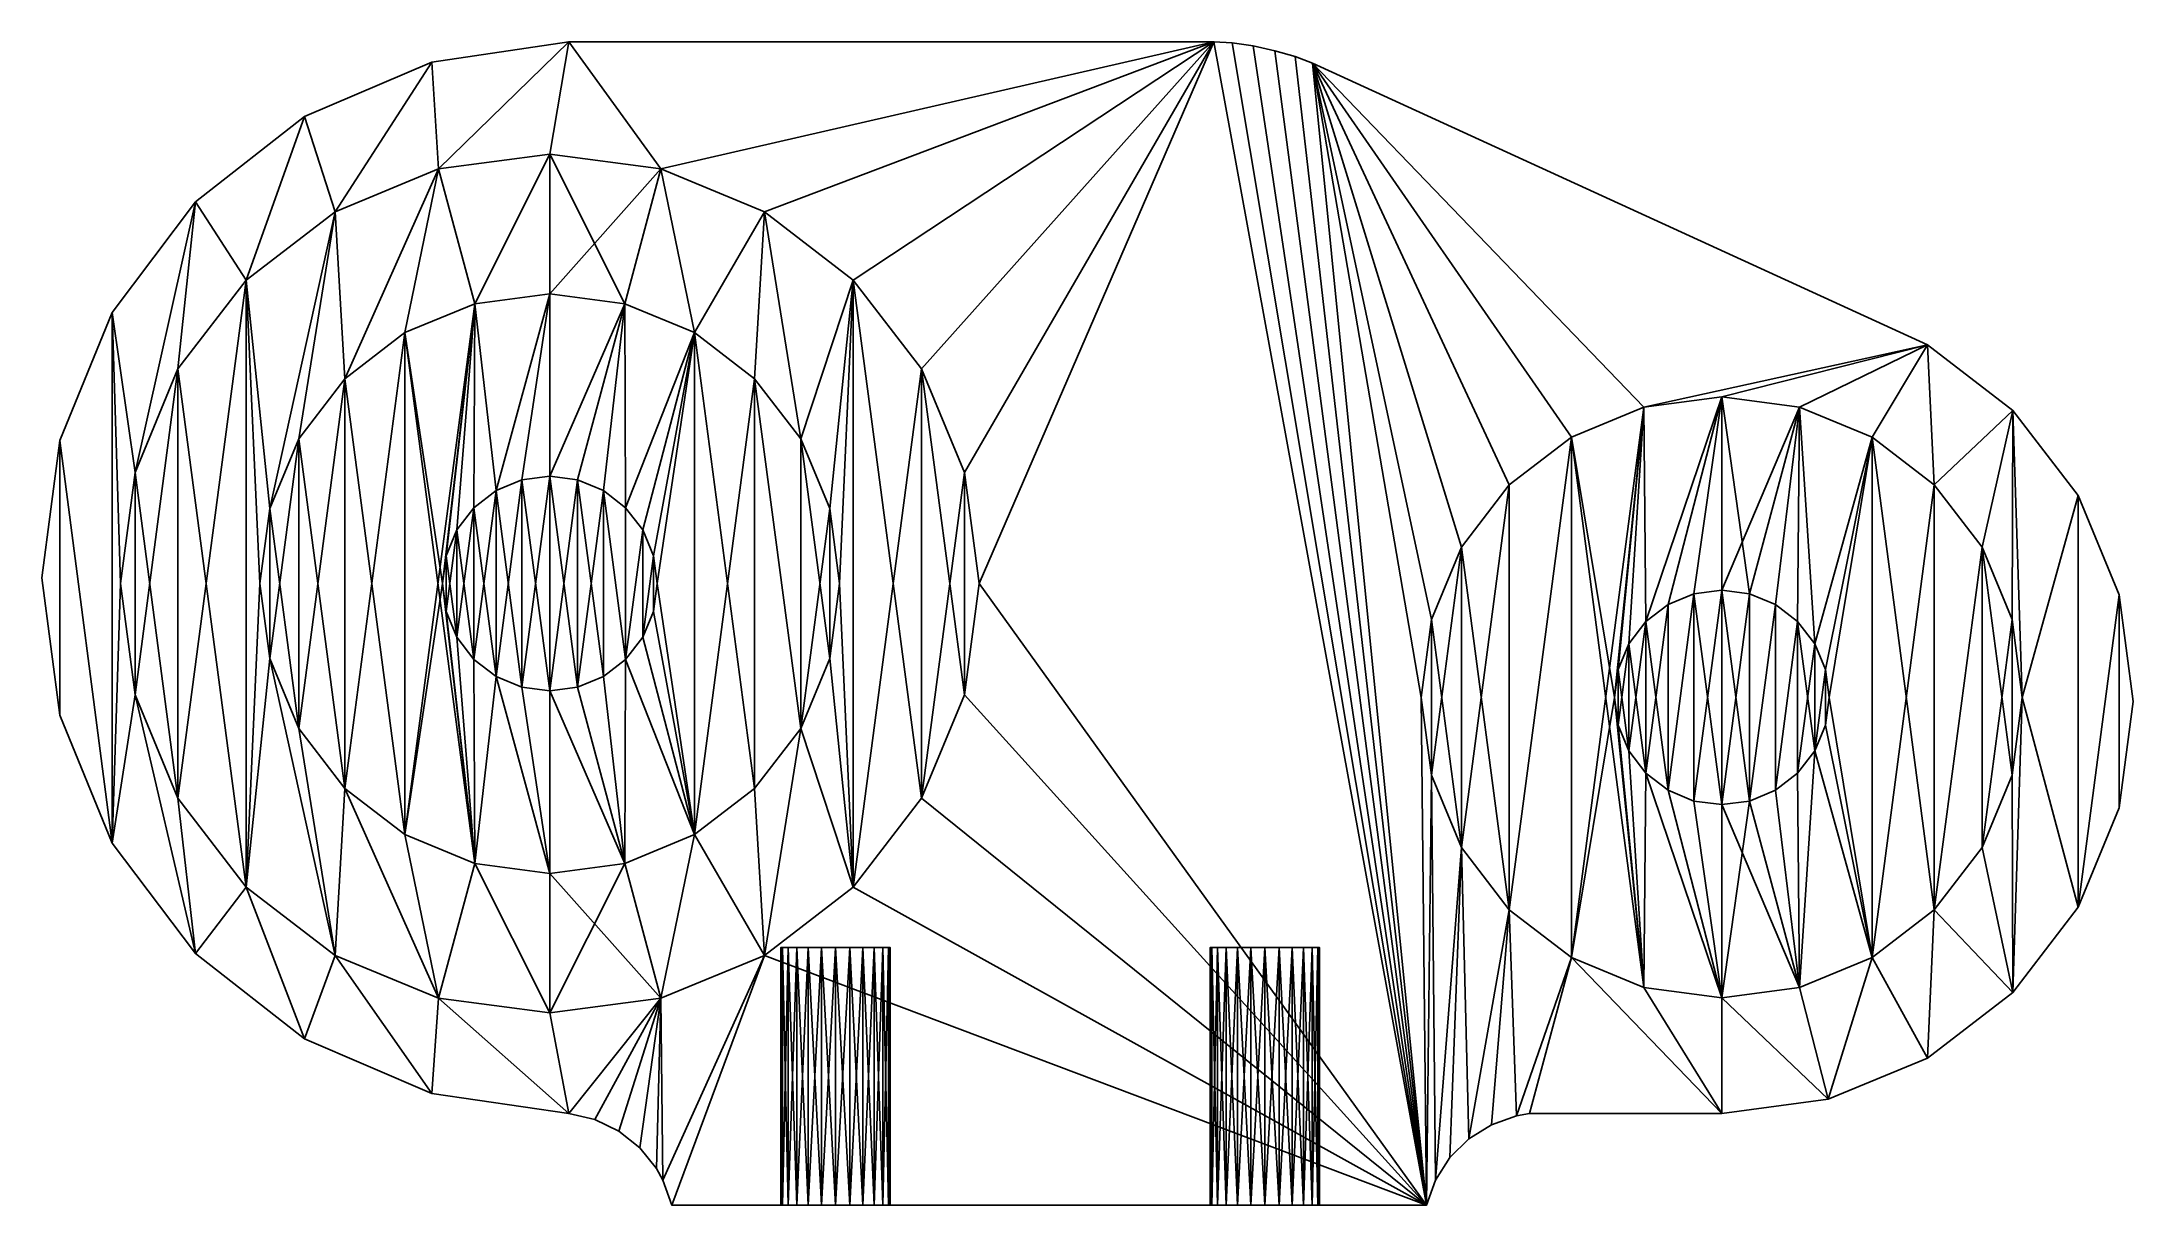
# Model space of a CAD drawing. Header units: metres. Extents: x -14.7 to 34, y 0 to 27.1.
import ezdxf

# ---------------------------------------------------------------- set-up
doc = ezdxf.new("R2010")
doc.units = ezdxf.units.M

msp = doc.modelspace()

# ---------------------------------------------------------------- linework, layer by layer
for points in [[(-5.592949, 26.629587, 14.7), (-5.435723, 24.139257, 14.7), (-2.40289, 27.1, 14.7)], [(-5.592949, 26.629587), (-2.40289, 27.1, 14.7), (-2.40289, 27.1)], [(-2.40289, 27.1, 14.7), (-5.592949, 26.629587), (-5.592949, 26.629587, 14.7)], [(-5.435723, 24.139257), (-5.592949, 26.629587), (-2.40289, 27.1)], [(-2.40289, 27.1, 14.7), (-5.435723, 24.139257, 14.7), (-2.847532, 24.48, 14.7)], [(-5.435723, 24.139257), (-2.40289, 27.1), (-2.847532, 24.48)], [(-2.40289, 27.1, 14.7), (-2.847532, 24.48, 14.7), (-0.259342, 24.139257, 14.7)], [(-2.847532, 24.48), (-2.40289, 27.1), (-0.259342, 24.139257)], [(-2.40289, 27.1, 14.7), (-0.259342, 24.139257, 14.7), (12.621374, 27.1, 14.7)], [(-2.40289, 27.1, 14.7), (12.621374, 27.1), (-2.40289, 27.1)], [(12.621374, 27.1), (-2.40289, 27.1, 14.7), (12.621374, 27.1, 14.7)], [(-0.259342, 24.139257), (-2.40289, 27.1), (12.621374, 27.1)], [(12.621374, 27.1, 14.7), (-0.259342, 24.139257, 14.7), (2.152468, 23.140255, 14.7)], [(-0.259342, 24.139257), (12.621374, 27.1), (2.152468, 23.140255)], [(12.621374, 27.1, 14.7), (2.152468, 23.140255, 14.7), (4.223536, 21.551067, 14.7)], [(2.152468, 23.140255), (12.621374, 27.1), (4.223536, 21.551067)], [(12.621374, 27.1, 14.7), (4.223536, 21.551067, 14.7), (5.812722, 19.48, 14.7)], [(4.223536, 21.551067), (12.621374, 27.1), (5.812722, 19.48)], [(12.621374, 27.1, 14.7), (5.812722, 19.48, 14.7), (6.811726, 17.06819, 14.7)], [(5.812722, 19.48), (12.621374, 27.1), (6.811726, 17.06819)], [(12.621374, 27.1, 14.7), (6.811726, 17.06819, 14.7), (7.152468, 14.48, 14.7)], [(6.811726, 17.06819), (12.621374, 27.1), (7.152468, 14.48)], [(7.152468, 14.48, 14.7), (17.573465, 0, 14.7), (12.621374, 27.1, 14.7)], [(17.573465, 0), (7.152468, 14.48), (12.621374, 27.1)], [(12.621374, 27.1, 14.7), (17.573465, 0, 14.7), (13.045982, 27.075529, 14.7)], [(12.621374, 27.1, 14.7), (13.045982, 27.075529), (12.621374, 27.1)], [(13.045982, 27.075529), (12.621374, 27.1, 14.7), (13.045982, 27.075529, 14.7)], [(17.573465, 0), (12.621374, 27.1), (13.045982, 27.075529)], [(13.045982, 27.075529, 14.7), (17.573465, 0, 14.7), (13.535927, 27.004509, 14.7)], [(13.045982, 27.075529, 14.7), (13.535927, 27.004509), (13.045982, 27.075529)], [(13.535927, 27.004509), (13.045982, 27.075529, 14.7), (13.535927, 27.004509, 14.7)], [(17.573465, 0), (13.045982, 27.075529), (13.535927, 27.004509)], [(13.535927, 27.004509, 14.7), (17.573465, 0, 14.7), (14.043248, 26.893892, 14.7)], [(13.535927, 27.004509, 14.7), (14.043248, 26.893892), (13.535927, 27.004509)], [(14.043248, 26.893892), (13.535927, 27.004509, 14.7), (14.043248, 26.893892, 14.7)], [(17.573465, 0), (13.535927, 27.004509), (14.043248, 26.893892)], [(14.043248, 26.893892, 14.7), (17.573465, 0, 14.7), (14.518287, 26.754509, 14.7)], [(14.043248, 26.893892, 14.7), (14.518287, 26.754509), (14.043248, 26.893892)], [(14.518287, 26.754509), (14.043248, 26.893892, 14.7), (14.518287, 26.754509, 14.7)], [(17.573465, 0), (14.043248, 26.893892), (14.518287, 26.754509)], [(-8.556154, 25.357906, 14.7), (-7.847532, 23.140255, 14.7), (-5.592949, 26.629587, 14.7)], [(-7.847532, 23.140255), (-8.556154, 25.357906), (-5.592949, 26.629587)], [(-8.556154, 25.357906, 14.7), (-5.592949, 26.629587), (-8.556154, 25.357906)], [(-5.592949, 26.629587), (-8.556154, 25.357906, 14.7), (-5.592949, 26.629587, 14.7)], [(-5.592949, 26.629587, 14.7), (-7.847532, 23.140255, 14.7), (-5.435723, 24.139257, 14.7)], [(-7.847532, 23.140255), (-5.592949, 26.629587), (-5.435723, 24.139257)], [(14.518287, 26.754509, 14.7), (17.573465, 0, 14.7), (14.914542, 26.6, 14.7)], [(14.518287, 26.754509, 14.7), (14.914542, 26.6), (14.518287, 26.754509)], [(14.914542, 26.6), (14.518287, 26.754509, 14.7), (14.914542, 26.6, 14.7)], [(17.573465, 0), (14.518287, 26.754509), (14.914542, 26.6)], [(14.914542, 26.6, 14.7), (17.573465, 0, 14.7), (17.450001, 11.83, 14.7)], [(14.914542, 26.6, 14.7), (22.638268, 18.59148, 14.7), (29.242495, 20.04003, 14.7)], [(22.638268, 18.59148, 14.7), (14.914542, 26.6, 14.7), (20.950001, 17.892178, 14.7)], [(20.950001, 17.892178, 14.7), (14.914542, 26.6, 14.7), (19.500252, 16.779747, 14.7)], [(19.500252, 16.779747, 14.7), (14.914542, 26.6, 14.7), (18.387823, 15.33, 14.7)], [(18.387823, 15.33, 14.7), (14.914542, 26.6, 14.7), (17.688519, 13.641733, 14.7)], [(17.688519, 13.641733, 14.7), (14.914542, 26.6, 14.7), (17.450001, 11.83, 14.7)], [(14.914542, 26.6, 14.7), (29.242495, 20.04003), (14.914542, 26.6)], [(29.242495, 20.04003), (14.914542, 26.6, 14.7), (29.242495, 20.04003, 14.7)], [(14.914542, 26.6), (17.688519, 13.641733), (17.450001, 11.83)], [(17.688519, 13.641733), (14.914542, 26.6), (18.387823, 15.33)], [(18.387823, 15.33), (14.914542, 26.6), (19.500252, 16.779747)], [(19.500252, 16.779747), (14.914542, 26.6), (20.950001, 17.892178)], [(20.950001, 17.892178), (14.914542, 26.6), (22.638268, 18.59148)], [(22.638268, 18.59148), (14.914542, 26.6), (29.242495, 20.04003)], [(17.573465, 0), (14.914542, 26.6), (17.450001, 11.83)], [(-11.094872, 23.369772, 14.7), (-9.9186, 21.551067, 14.7), (-8.556154, 25.357906, 14.7)], [(-9.9186, 21.551067), (-11.094872, 23.369772), (-8.556154, 25.357906)], [(-11.094872, 23.369772, 14.7), (-8.556154, 25.357906), (-11.094872, 23.369772)], [(-8.556154, 25.357906), (-11.094872, 23.369772, 14.7), (-8.556154, 25.357906, 14.7)], [(-8.556154, 25.357906, 14.7), (-9.9186, 21.551067, 14.7), (-7.847532, 23.140255, 14.7)], [(-9.9186, 21.551067), (-8.556154, 25.357906), (-7.847532, 23.140255)], [(-4.594561, 21, -3), (-5.435723, 24.139257, -3), (-2.847532, 24.48, -3)], [(-5.435723, 24.139257), (-2.847532, 24.48, -3), (-5.435723, 24.139257, -3)], [(-2.847532, 24.48, -3), (-5.435723, 24.139257), (-2.847532, 24.48)], [(-5.435723, 24.139257, 17.700001), (-4.594561, 21, 17.700001), (-2.847532, 24.48, 17.700001)], [(-5.435723, 24.139257, 17.700001), (-2.847532, 24.48, 14.7), (-5.435723, 24.139257, 14.7)], [(-2.847532, 24.48, 14.7), (-5.435723, 24.139257, 17.700001), (-2.847532, 24.48, 17.700001)], [(-4.594561, 21, -3), (-2.847532, 24.48, -3), (-2.847532, 21.23, -3)], [(-2.847532, 24.48, 17.700001), (-4.594561, 21, 17.700001), (-2.847532, 21.23, 17.700001)], [(-2.847532, 21.23, -3), (-2.847532, 24.48, -3), (-0.259342, 24.139257, -3)], [(-2.847532, 24.48), (-0.259342, 24.139257, -3), (-2.847532, 24.48, -3)], [(-0.259342, 24.139257, -3), (-2.847532, 24.48), (-0.259342, 24.139257)], [(-2.847532, 24.48, 17.700001), (-2.847532, 21.23, 17.700001), (-1.100504, 21, 17.700001)], [(-2.847532, 24.48, 17.700001), (-1.100504, 21, 17.700001), (-0.259342, 24.139257, 17.700001)], [(-2.847532, 24.48, 17.700001), (-0.259342, 24.139257, 14.7), (-2.847532, 24.48, 14.7)], [(-0.259342, 24.139257, 14.7), (-2.847532, 24.48, 17.700001), (-0.259342, 24.139257, 17.700001)], [(-7.620503, 19.252972, -3), (-7.847532, 23.140255, -3), (-5.435723, 24.139257, -3)], [(-7.847532, 23.140255, -3), (-5.435723, 24.139257), (-5.435723, 24.139257, -3)], [(-5.435723, 24.139257), (-7.847532, 23.140255, -3), (-7.847532, 23.140255)], [(-7.847532, 23.140255, 17.700001), (-7.620503, 19.252972, 17.700001), (-5.435723, 24.139257, 17.700001)], [(-7.847532, 23.140255, 17.700001), (-5.435723, 24.139257, 14.7), (-7.847532, 23.140255, 14.7)], [(-5.435723, 24.139257, 14.7), (-7.847532, 23.140255, 17.700001), (-5.435723, 24.139257, 17.700001)], [(-7.620503, 19.252972, -3), (-5.435723, 24.139257, -3), (-6.222532, 20.325672, -3)], [(-5.435723, 24.139257, 17.700001), (-7.620503, 19.252972, 17.700001), (-6.222532, 20.325672, 17.700001)], [(-6.222532, 20.325672, -3), (-5.435723, 24.139257, -3), (-4.594561, 21, -3)], [(-5.435723, 24.139257, 17.700001), (-6.222532, 20.325672, 17.700001), (-4.594561, 21, 17.700001)], [(-2.847532, 21.23, -3), (-0.259342, 24.139257, -3), (-1.100504, 21, -3)], [(-1.100504, 21, -3), (-0.259342, 24.139257, -3), (0.527468, 20.325672, -3)], [(-0.259342, 24.139257, 17.700001), (-1.100504, 21, 17.700001), (0.527468, 20.325672, 17.700001)], [(-0.259342, 24.139257, 17.700001), (2.152468, 23.140255, 14.7), (-0.259342, 24.139257, 14.7)], [(2.152468, 23.140255, 14.7), (-0.259342, 24.139257, 17.700001), (2.152468, 23.140255, 17.700001)], [(0.527468, 20.325672, -3), (-0.259342, 24.139257, -3), (2.152468, 23.140255, -3)], [(-0.259342, 24.139257), (2.152468, 23.140255, -3), (-0.259342, 24.139257, -3)], [(2.152468, 23.140255, -3), (-0.259342, 24.139257), (2.152468, 23.140255)], [(-0.259342, 24.139257, 17.700001), (0.527468, 20.325672, 17.700001), (2.152468, 23.140255, 17.700001)], [(-13.039777, 20.797787, 14.7), (-12.50679, 17.06819, 14.7), (-11.094872, 23.369772, 14.7)], [(-12.50679, 17.06819), (-13.039777, 20.797787), (-11.094872, 23.369772)], [(-11.094872, 23.369772, 14.7), (-13.039777, 20.797787), (-13.039777, 20.797787, 14.7)], [(-13.039777, 20.797787), (-11.094872, 23.369772, 14.7), (-11.094872, 23.369772)], [(-11.094872, 23.369772, 14.7), (-12.50679, 17.06819, 14.7), (-11.507787, 19.48, 14.7)], [(-12.50679, 17.06819), (-11.094872, 23.369772), (-11.507787, 19.48)], [(-11.094872, 23.369772, 14.7), (-11.507787, 19.48, 14.7), (-9.9186, 21.551067, 14.7)], [(-11.507787, 19.48), (-11.094872, 23.369772), (-9.9186, 21.551067)], [(-9.367532, 16.227028, -3), (-9.9186, 21.551067, -3), (-7.847532, 23.140255, -3)], [(-9.9186, 21.551067), (-7.847532, 23.140255, -3), (-9.9186, 21.551067, -3)], [(-7.847532, 23.140255, -3), (-9.9186, 21.551067), (-7.847532, 23.140255)], [(-9.9186, 21.551067, 17.700001), (-9.367532, 16.227028, 17.700001), (-7.847532, 23.140255, 17.700001)], [(-9.9186, 21.551067, 17.700001), (-7.847532, 23.140255, 14.7), (-9.9186, 21.551067, 14.7)], [(-7.847532, 23.140255, 14.7), (-9.9186, 21.551067, 17.700001), (-7.847532, 23.140255, 17.700001)], [(-9.367532, 16.227028, -3), (-7.847532, 23.140255, -3), (-8.693204, 17.855, -3)], [(-7.847532, 23.140255, 17.700001), (-9.367532, 16.227028, 17.700001), (-8.693204, 17.855, 17.700001)], [(-8.693204, 17.855, -3), (-7.847532, 23.140255, -3), (-7.620503, 19.252972, -3)], [(-7.847532, 23.140255, 17.700001), (-8.693204, 17.855, 17.700001), (-7.620503, 19.252972, 17.700001)], [(0.527468, 20.325672, -3), (2.152468, 23.140255, -3), (1.925439, 19.252972, -3)], [(2.152468, 23.140255, 17.700001), (0.527468, 20.325672, 17.700001), (1.925439, 19.252972, 17.700001)], [(1.925439, 19.252972, -3), (2.152468, 23.140255, -3), (2.998139, 17.855, -3)], [(2.152468, 23.140255, 17.700001), (1.925439, 19.252972, 17.700001), (2.998139, 17.855, 17.700001)], [(2.152468, 23.140255, 17.700001), (4.223536, 21.551067, 14.7), (2.152468, 23.140255, 14.7)], [(4.223536, 21.551067, 14.7), (2.152468, 23.140255, 17.700001), (4.223536, 21.551067, 17.700001)], [(2.998139, 17.855, -3), (2.152468, 23.140255, -3), (4.223536, 21.551067, -3)], [(2.152468, 23.140255), (4.223536, 21.551067, -3), (2.152468, 23.140255, -3)], [(4.223536, 21.551067, -3), (2.152468, 23.140255), (4.223536, 21.551067)], [(2.152468, 23.140255, 17.700001), (2.998139, 17.855, 17.700001), (4.223536, 21.551067, 17.700001)], [(-9.9186, 7.408932, -3), (-11.507787, 19.48, -3), (-9.9186, 21.551067, -3)], [(-11.507787, 19.48), (-9.9186, 21.551067, -3), (-11.507787, 19.48, -3)], [(-9.9186, 21.551067, -3), (-11.507787, 19.48), (-9.9186, 21.551067)], [(-11.507787, 19.48, 17.700001), (-11.507787, 9.48, 17.700001), (-9.9186, 21.551067, 17.700001)], [(-9.9186, 21.551067, 17.700001), (-11.507787, 9.48, 17.700001), (-9.9186, 7.408932, 17.700001)], [(-9.9186, 21.551067, 17.700001), (-11.507787, 19.48, 14.7), (-11.507787, 19.48, 17.700001)], [(-11.507787, 19.48, 14.7), (-9.9186, 21.551067, 17.700001), (-9.9186, 21.551067, 14.7)], [(-9.9186, 21.551067, -3), (-9.367532, 16.227028, -3), (-9.597532, 14.48, -3)], [(-9.9186, 7.408932, -3), (-9.9186, 21.551067, -3), (-9.597532, 14.48, -3)], [(-9.9186, 21.551067, 17.700001), (-9.9186, 7.408932, 17.700001), (-9.597532, 14.48, 17.700001)], [(-9.9186, 21.551067, 17.700001), (-9.597532, 14.48, 17.700001), (-9.367532, 16.227028, 17.700001)], [(2.998139, 17.855, -3), (4.223536, 21.551067, -3), (3.672467, 16.227028, -3)], [(4.223536, 21.551067, 17.700001), (2.998139, 17.855, 17.700001), (3.672467, 16.227028, 17.700001)], [(3.672467, 16.227028, -3), (4.223536, 21.551067, -3), (3.902468, 14.48, -3)], [(4.223536, 21.551067, 17.700001), (3.672467, 16.227028, 17.700001), (3.902468, 14.48, 17.700001)], [(3.902468, 14.48, -3), (4.223536, 21.551067, -3), (4.223536, 7.408932, -3)], [(3.902468, 14.48, 17.700001), (4.223536, 7.408932, 17.700001), (4.223536, 21.551067, 17.700001)], [(4.223536, 21.551067, 14.7), (5.812722, 19.48, 17.700001), (5.812722, 19.48, 14.7)], [(5.812722, 19.48, 17.700001), (4.223536, 21.551067, 14.7), (4.223536, 21.551067, 17.700001)], [(4.223536, 7.408932, -3), (4.223536, 21.551067, -3), (5.812722, 9.48, -3)], [(5.812722, 9.48, -3), (4.223536, 21.551067, -3), (5.812722, 19.48, -3)], [(4.223536, 21.551067, -3), (5.812722, 19.48), (5.812722, 19.48, -3)], [(5.812722, 19.48), (4.223536, 21.551067, -3), (4.223536, 21.551067)], [(4.223536, 21.551067, 17.700001), (4.223536, 7.408932, 17.700001), (5.812722, 19.48, 17.700001)], [(-6.222532, 20.325672, 22.82), (-6.222532, 8.634329, 22.82), (-4.594561, 21, 22.82)], [(-4.594561, 21, 22.82), (-6.222532, 8.634329, 22.82), (-5.347532, 14.48, 22.82)], [(-6.222532, 20.325672, 22.82), (-4.594561, 21, 17.700001), (-6.222532, 20.325672, 17.700001)], [(-4.594561, 21, 17.700001), (-6.222532, 20.325672, 22.82), (-4.594561, 21, 22.82)], [(-4.594561, 21, -8.13), (-5.347532, 14.48, -8.13), (-6.222532, 20.325672, -8.13)], [(-6.222532, 20.325672, -8.13), (-4.594561, 21, -3), (-4.594561, 21, -8.13)], [(-4.594561, 21, -3), (-6.222532, 20.325672, -8.13), (-6.222532, 20.325672, -3)], [(-4.594561, 21, 22.82), (-5.347532, 14.48, 22.82), (-5.262347, 15.127048, 22.82)], [(-5.347532, 14.48, -8.13), (-4.594561, 21, -8.13), (-5.262347, 15.127048, -8.13)], [(-4.594561, 21, 22.82), (-5.262347, 15.127048, 22.82), (-5.012596, 15.73, 22.82)], [(-5.262347, 15.127048, -8.13), (-4.594561, 21, -8.13), (-5.012596, 15.73, -8.13)], [(-4.594561, 21, 22.82), (-5.012596, 15.73, 22.82), (-4.615299, 16.247766, 22.82)], [(-5.012596, 15.73, -8.13), (-4.594561, 21, -8.13), (-4.615299, 16.247766, -8.13)], [(-4.594561, 21, 22.82), (-4.615299, 16.247766, 22.82), (-4.097532, 16.645063, 22.82)], [(-4.615299, 16.247766, -8.13), (-4.594561, 21, -8.13), (-4.097532, 16.645063, -8.13)], [(-4.594561, 21, 22.82), (-4.097532, 16.645063, 22.82), (-2.847532, 21.23, 22.82)], [(-4.594561, 21, 22.82), (-2.847532, 21.23, 17.700001), (-4.594561, 21, 17.700001)], [(-2.847532, 21.23, 17.700001), (-4.594561, 21, 22.82), (-2.847532, 21.23, 22.82)], [(-4.097532, 16.645063, -8.13), (-4.594561, 21, -8.13), (-2.847532, 21.23, -8.13)], [(-4.594561, 21, -3), (-2.847532, 21.23, -8.13), (-4.594561, 21, -8.13)], [(-2.847532, 21.23, -8.13), (-4.594561, 21, -3), (-2.847532, 21.23, -3)], [(-2.847532, 21.23, 22.82), (-4.097532, 16.645063, 22.82), (-3.49458, 16.894815, 22.82)], [(-4.097532, 16.645063, -8.13), (-2.847532, 21.23, -8.13), (-3.49458, 16.894815, -8.13)], [(-2.847532, 21.23, 22.82), (-3.49458, 16.894815, 22.82), (-2.847532, 16.98, 22.82)], [(-3.49458, 16.894815, -8.13), (-2.847532, 21.23, -8.13), (-2.847532, 16.98, -8.13)], [(-2.847532, 21.23, 22.82), (-2.847532, 16.98, 22.82), (-1.100504, 21, 22.82)], [(-2.847532, 21.23, 22.82), (-1.100504, 21, 17.700001), (-2.847532, 21.23, 17.700001)], [(-1.100504, 21, 17.700001), (-2.847532, 21.23, 22.82), (-1.100504, 21, 22.82)], [(-2.847532, 16.98, -8.13), (-2.847532, 21.23, -8.13), (-1.100504, 21, -8.13)], [(-2.847532, 21.23, -3), (-1.100504, 21, -8.13), (-2.847532, 21.23, -8.13)], [(-1.100504, 21, -8.13), (-2.847532, 21.23, -3), (-1.100504, 21, -3)], [(-1.100504, 21, 22.82), (-2.847532, 16.98, 22.82), (-2.200485, 16.894815, 22.82)], [(-2.847532, 16.98, -8.13), (-1.100504, 21, -8.13), (-2.200485, 16.894815, -8.13)], [(-1.100504, 21, 22.82), (-2.200485, 16.894815, 22.82), (-1.597532, 16.645063, 22.82)], [(-2.200485, 16.894815, -8.13), (-1.100504, 21, -8.13), (-1.597532, 16.645063, -8.13)], [(-1.100504, 21, 22.82), (-1.597532, 16.645063, 22.82), (-1.079765, 16.247766, 22.82)], [(-1.597532, 16.645063, -8.13), (-1.100504, 21, -8.13), (-1.079765, 16.247766, -8.13)], [(-1.100504, 21, 22.82), (-1.079765, 16.247766, 22.82), (0.527468, 20.325672, 22.82)], [(-1.100504, 21, 17.700001), (0.527468, 20.325672, 22.82), (0.527468, 20.325672, 17.700001)], [(0.527468, 20.325672, 22.82), (-1.100504, 21, 17.700001), (-1.100504, 21, 22.82)], [(-1.079765, 16.247766, -8.13), (-1.100504, 21, -8.13), (0.527468, 20.325672, -8.13)], [(-1.100504, 21, -3), (0.527468, 20.325672, -8.13), (-1.100504, 21, -8.13)], [(0.527468, 20.325672, -8.13), (-1.100504, 21, -3), (0.527468, 20.325672, -3)], [(-14.26115, 17.813494, 14.7), (-13.039777, 8.434081, 14.7), (-13.039777, 20.797787, 14.7)], [(-13.039777, 8.434081), (-14.26115, 17.813494), (-13.039777, 20.797787)], [(-13.039777, 20.797787, 14.7), (-14.26115, 17.813494), (-14.26115, 17.813494, 14.7)], [(-14.26115, 17.813494), (-13.039777, 20.797787, 14.7), (-13.039777, 20.797787)], [(-12.50679, 17.06819, 14.7), (-13.039777, 20.797787, 14.7), (-12.847532, 14.48, 14.7)], [(-13.039777, 20.797787, 14.7), (-13.039777, 8.434081, 14.7), (-12.847532, 14.48, 14.7)], [(-13.039777, 20.797787), (-12.50679, 17.06819), (-12.847532, 14.48)], [(-13.039777, 8.434081), (-13.039777, 20.797787), (-12.847532, 14.48)], [(-7.620503, 19.252972, 22.82), (-7.620503, 9.707029, 22.82), (-6.222532, 20.325672, 22.82)], [(-6.222532, 20.325672, 22.82), (-7.620503, 9.707029, 22.82), (-6.222532, 8.634329, 22.82)], [(-7.620503, 19.252972, 17.700001), (-6.222532, 20.325672, 22.82), (-6.222532, 20.325672, 17.700001)], [(-6.222532, 20.325672, 22.82), (-7.620503, 19.252972, 17.700001), (-7.620503, 19.252972, 22.82)], [(-6.222532, 8.634329, -8.13), (-7.620503, 19.252972, -8.13), (-6.222532, 20.325672, -8.13)], [(-7.620503, 19.252972, -8.13), (-6.222532, 20.325672, -3), (-6.222532, 20.325672, -8.13)], [(-6.222532, 20.325672, -3), (-7.620503, 19.252972, -8.13), (-7.620503, 19.252972, -3)], [(-6.222532, 8.634329, -8.13), (-6.222532, 20.325672, -8.13), (-4.594561, 7.960001, -8.13)], [(-4.594561, 7.960001, -8.13), (-6.222532, 20.325672, -8.13), (-5.347532, 14.48, -8.13)], [(0.527468, 20.325672, 22.82), (-1.079765, 16.247766, 22.82), (-0.682469, 15.73, 22.82)], [(-1.079765, 16.247766, -8.13), (0.527468, 20.325672, -8.13), (-0.682469, 15.73, -8.13)], [(0.527468, 20.325672, 22.82), (-0.682469, 15.73, 22.82), (-0.432718, 15.127048, 22.82)], [(-0.682469, 15.73, -8.13), (0.527468, 20.325672, -8.13), (-0.432718, 15.127048, -8.13)], [(0.527468, 20.325672, 22.82), (-0.432718, 15.127048, 22.82), (-0.347532, 14.48, 22.82)], [(-0.432718, 15.127048, -8.13), (0.527468, 20.325672, -8.13), (-0.347532, 14.48, -8.13)], [(-0.347532, 14.48, 22.82), (0.527468, 8.634329, 22.82), (0.527468, 20.325672, 22.82)], [(-0.347532, 14.48, -8.13), (0.527468, 20.325672, -8.13), (0.527468, 8.634329, -8.13)], [(0.527468, 20.325672, 22.82), (0.527468, 8.634329, 22.82), (1.925439, 19.252972, 22.82)], [(0.527468, 20.325672, 22.82), (1.925439, 19.252972, 17.700001), (0.527468, 20.325672, 17.700001)], [(1.925439, 19.252972, 17.700001), (0.527468, 20.325672, 22.82), (1.925439, 19.252972, 22.82)], [(0.527468, 20.325672, -3), (1.925439, 19.252972, -8.13), (0.527468, 20.325672, -8.13)], [(1.925439, 19.252972, -8.13), (0.527468, 20.325672, -3), (1.925439, 19.252972, -3)], [(0.527468, 8.634329, -8.13), (0.527468, 20.325672, -8.13), (1.925439, 9.707029, -8.13)], [(1.925439, 9.707029, -8.13), (0.527468, 20.325672, -8.13), (1.925439, 19.252972, -8.13)], [(29.242495, 20.04003, 14.7), (22.638268, 18.59148, 14.7), (24.450001, 18.83, 14.7)], [(22.638268, 18.59148), (29.242495, 20.04003), (24.450001, 18.83)], [(29.242495, 20.04003, 14.7), (24.450001, 18.83, 14.7), (26.261734, 18.59148, 14.7)], [(24.450001, 18.83), (29.242495, 20.04003), (26.261734, 18.59148)], [(29.242495, 20.04003, 14.7), (26.261734, 18.59148, 14.7), (27.950001, 17.892178, 14.7)], [(26.261734, 18.59148), (29.242495, 20.04003), (27.950001, 17.892178)], [(29.242495, 20.04003, 14.7), (27.950001, 17.892178, 14.7), (29.399748, 16.779747, 14.7)], [(27.950001, 17.892178), (29.242495, 20.04003), (29.399748, 16.779747)], [(29.242495, 20.04003, 14.7), (29.399748, 16.779747, 14.7), (31.226976, 18.51478, 14.7)], [(29.242495, 20.04003, 14.7), (31.226976, 18.51478), (29.242495, 20.04003)], [(31.226976, 18.51478), (29.242495, 20.04003, 14.7), (31.226976, 18.51478, 14.7)], [(29.399748, 16.779747), (29.242495, 20.04003), (31.226976, 18.51478)], [(-11.507787, 9.48, -3), (-12.50679, 17.06819, -3), (-11.507787, 19.48, -3)], [(-12.50679, 17.06819), (-11.507787, 19.48, -3), (-12.50679, 17.06819, -3)], [(-11.507787, 19.48, -3), (-12.50679, 17.06819), (-11.507787, 19.48)], [(-12.50679, 17.06819, 17.700001), (-12.50679, 11.891809, 17.700001), (-11.507787, 19.48, 17.700001)], [(-11.507787, 19.48, 17.700001), (-12.50679, 11.891809, 17.700001), (-11.507787, 9.48, 17.700001)], [(-11.507787, 19.48, 17.700001), (-12.50679, 17.06819, 14.7), (-12.50679, 17.06819, 17.700001)], [(-12.50679, 17.06819, 14.7), (-11.507787, 19.48, 17.700001), (-11.507787, 19.48, 14.7)], [(-11.507787, 9.48, -3), (-11.507787, 19.48, -3), (-9.9186, 7.408932, -3)], [(-8.693204, 17.855, 22.82), (-8.693204, 11.105, 22.82), (-7.620503, 19.252972, 22.82)], [(-7.620503, 19.252972, 22.82), (-8.693204, 11.105, 22.82), (-7.620503, 9.707029, 22.82)], [(-7.620503, 19.252972, 22.82), (-8.693204, 17.855, 17.700001), (-8.693204, 17.855, 22.82)], [(-8.693204, 17.855, 17.700001), (-7.620503, 19.252972, 22.82), (-7.620503, 19.252972, 17.700001)], [(-7.620503, 9.707029, -8.13), (-8.693204, 17.855, -8.13), (-7.620503, 19.252972, -8.13)], [(-8.693204, 17.855, -3), (-7.620503, 19.252972, -8.13), (-8.693204, 17.855, -8.13)], [(-7.620503, 19.252972, -8.13), (-8.693204, 17.855, -3), (-7.620503, 19.252972, -3)], [(-7.620503, 9.707029, -8.13), (-7.620503, 19.252972, -8.13), (-6.222532, 8.634329, -8.13)], [(1.925439, 19.252972, 22.82), (0.527468, 8.634329, 22.82), (1.925439, 9.707029, 22.82)], [(1.925439, 19.252972, 22.82), (1.925439, 9.707029, 22.82), (2.998139, 11.105, 22.82)], [(1.925439, 19.252972, 22.82), (2.998139, 11.105, 22.82), (2.998139, 17.855, 22.82)], [(2.998139, 17.855, 17.700001), (1.925439, 19.252972, 22.82), (2.998139, 17.855, 22.82)], [(1.925439, 19.252972, 22.82), (2.998139, 17.855, 17.700001), (1.925439, 19.252972, 17.700001)], [(1.925439, 19.252972, -8.13), (2.998139, 17.855, -3), (2.998139, 17.855, -8.13)], [(2.998139, 17.855, -3), (1.925439, 19.252972, -8.13), (1.925439, 19.252972, -3)], [(1.925439, 9.707029, -8.13), (1.925439, 19.252972, -8.13), (2.998139, 11.105, -8.13)], [(2.998139, 11.105, -8.13), (1.925439, 19.252972, -8.13), (2.998139, 17.855, -8.13)], [(5.812722, 19.48, 17.700001), (4.223536, 7.408932, 17.700001), (5.812722, 9.48, 17.700001)], [(5.812722, 19.48, 14.7), (6.811726, 17.06819, 17.700001), (6.811726, 17.06819, 14.7)], [(6.811726, 17.06819, 17.700001), (5.812722, 19.48, 14.7), (5.812722, 19.48, 17.700001)], [(5.812722, 9.48, -3), (5.812722, 19.48, -3), (6.811726, 11.891809, -3)], [(6.811726, 11.891809, -3), (5.812722, 19.48, -3), (6.811726, 17.06819, -3)], [(5.812722, 19.48, -3), (6.811726, 17.06819), (6.811726, 17.06819, -3)], [(6.811726, 17.06819), (5.812722, 19.48, -3), (5.812722, 19.48)], [(5.812722, 19.48, 17.700001), (5.812722, 9.48, 17.700001), (6.811726, 17.06819, 17.700001)], [(20.950001, 17.892178, -2), (22.638268, 18.59148), (22.638268, 18.59148, -2)], [(22.638268, 18.59148), (20.950001, 17.892178, -2), (20.950001, 17.892178)], [(22.638268, 18.59148, -2), (21.950001, 11.83, -2), (20.950001, 17.892178, -2)], [(20.950001, 17.892178, 14.7), (22.638268, 18.59148, 16.700001), (22.638268, 18.59148, 14.7)], [(22.638268, 18.59148, 16.700001), (20.950001, 17.892178, 14.7), (20.950001, 17.892178, 16.700001)], [(20.950001, 17.892178, 16.700001), (20.950001, 5.767822, 16.700001), (22.638268, 18.59148, 16.700001)], [(22.638268, 18.59148, 16.700001), (20.950001, 5.767822, 16.700001), (21.950001, 11.83, 16.700001)], [(21.950001, 11.83, -2), (22.638268, 18.59148, -2), (22.035185, 12.477048, -2)], [(22.638268, 18.59148, 16.700001), (21.950001, 11.83, 16.700001), (22.035185, 12.477048, 16.700001)], [(22.035185, 12.477048, -2), (22.638268, 18.59148, -2), (22.284937, 13.08, -2)], [(22.638268, 18.59148, 16.700001), (22.035185, 12.477048, 16.700001), (22.284937, 13.08, 16.700001)], [(22.284937, 13.08, -2), (22.638268, 18.59148, -2), (22.682234, 13.597767, -2)], [(22.638268, 18.59148, 16.700001), (22.284937, 13.08, 16.700001), (22.682234, 13.597767, 16.700001)], [(22.638268, 18.59148), (24.450001, 18.83, -2), (22.638268, 18.59148, -2)], [(24.450001, 18.83, -2), (22.638268, 18.59148), (24.450001, 18.83)], [(22.682234, 13.597767, -2), (22.638268, 18.59148, -2), (24.450001, 18.83, -2)], [(22.638268, 18.59148, 16.700001), (24.450001, 18.83, 14.7), (22.638268, 18.59148, 14.7)], [(24.450001, 18.83, 14.7), (22.638268, 18.59148, 16.700001), (24.450001, 18.83, 16.700001)], [(22.638268, 18.59148, 16.700001), (22.682234, 13.597767, 16.700001), (24.450001, 18.83, 16.700001)], [(22.682234, 13.597767, -2), (24.450001, 18.83, -2), (23.200001, 13.995064, -2)], [(24.450001, 18.83, 16.700001), (22.682234, 13.597767, 16.700001), (23.200001, 13.995064, 16.700001)], [(23.200001, 13.995064, -2), (24.450001, 18.83, -2), (23.802952, 14.244815, -2)], [(24.450001, 18.83, 16.700001), (23.200001, 13.995064, 16.700001), (23.802952, 14.244815, 16.700001)], [(23.802952, 14.244815, -2), (24.450001, 18.83, -2), (24.450001, 14.33, -2)], [(24.450001, 18.83, 16.700001), (23.802952, 14.244815, 16.700001), (24.450001, 14.33, 16.700001)], [(24.450001, 18.83, -2), (26.261734, 18.59148), (26.261734, 18.59148, -2)], [(26.261734, 18.59148), (24.450001, 18.83, -2), (24.450001, 18.83)], [(24.450001, 14.33, -2), (24.450001, 18.83, -2), (26.261734, 18.59148, -2)], [(24.450001, 18.83, 14.7), (26.261734, 18.59148, 16.700001), (26.261734, 18.59148, 14.7)], [(26.261734, 18.59148, 16.700001), (24.450001, 18.83, 14.7), (24.450001, 18.83, 16.700001)], [(24.450001, 18.83, 16.700001), (24.450001, 14.33, 16.700001), (25.097048, 14.244815, 16.700001)], [(24.450001, 18.83, 16.700001), (25.097048, 14.244815, 16.700001), (26.261734, 18.59148, 16.700001)], [(24.450001, 14.33, -2), (26.261734, 18.59148, -2), (25.097048, 14.244815, -2)], [(25.097048, 14.244815, -2), (26.261734, 18.59148, -2), (25.700001, 13.995064, -2)], [(26.261734, 18.59148, 16.700001), (25.097048, 14.244815, 16.700001), (25.700001, 13.995064, 16.700001)], [(25.700001, 13.995064, -2), (26.261734, 18.59148, -2), (26.217768, 13.597767, -2)], [(26.261734, 18.59148, 16.700001), (25.700001, 13.995064, 16.700001), (26.217768, 13.597767, 16.700001)], [(26.217768, 13.597767, -2), (26.261734, 18.59148, -2), (26.615063, 13.08, -2)], [(26.261734, 18.59148, 16.700001), (26.217768, 13.597767, 16.700001), (26.615063, 13.08, 16.700001)], [(26.261734, 18.59148), (27.950001, 17.892178, -2), (26.261734, 18.59148, -2)], [(27.950001, 17.892178, -2), (26.261734, 18.59148), (27.950001, 17.892178)], [(26.615063, 13.08, -2), (26.261734, 18.59148, -2), (27.950001, 17.892178, -2)], [(26.261734, 18.59148, 16.700001), (27.950001, 17.892178, 14.7), (26.261734, 18.59148, 14.7)], [(27.950001, 17.892178, 14.7), (26.261734, 18.59148, 16.700001), (27.950001, 17.892178, 16.700001)], [(26.261734, 18.59148, 16.700001), (26.615063, 13.08, 16.700001), (27.950001, 17.892178, 16.700001)], [(31.226976, 18.51478, 14.7), (29.399748, 16.779747, 14.7), (30.512178, 15.33, 14.7)], [(29.399748, 16.779747), (31.226976, 18.51478), (30.512178, 15.33)], [(31.226976, 18.51478, 14.7), (30.512178, 15.33, 14.7), (31.211481, 13.641733, 14.7)], [(30.512178, 15.33), (31.226976, 18.51478), (31.211481, 13.641733)], [(31.226976, 18.51478, 14.7), (31.211481, 13.641733, 14.7), (31.450001, 11.83, 14.7)], [(31.211481, 13.641733), (31.226976, 18.51478), (31.450001, 11.83)], [(31.226976, 18.51478, 14.7), (31.450001, 11.83, 14.7), (32.749523, 16.528225, 14.7)], [(31.226976, 18.51478), (32.749523, 16.528225, 14.7), (32.749523, 16.528225)], [(32.749523, 16.528225, 14.7), (31.226976, 18.51478), (31.226976, 18.51478, 14.7)], [(31.450001, 11.83), (31.226976, 18.51478), (32.749523, 16.528225)], [(-14.26115, 11.418374, 14.7), (-14.26115, 17.813494, 14.7), (-14.677532, 14.615934, 14.7)], [(-14.26115, 17.813494), (-14.26115, 11.418374), (-14.677532, 14.615934)], [(-14.677532, 14.615934, 14.7), (-14.26115, 17.813494), (-14.677532, 14.615934)], [(-14.26115, 17.813494), (-14.677532, 14.615934, 14.7), (-14.26115, 17.813494, 14.7)], [(-14.26115, 17.813494, 14.7), (-14.26115, 11.418374, 14.7), (-13.039777, 8.434081, 14.7)], [(-14.26115, 11.418374), (-14.26115, 17.813494), (-13.039777, 8.434081)], [(-9.367532, 16.227028, 22.82), (-9.367532, 12.732971, 22.82), (-8.693204, 17.855, 22.82)], [(-8.693204, 17.855, 22.82), (-9.367532, 12.732971, 22.82), (-8.693204, 11.105, 22.82)], [(-9.367532, 16.227028, 22.82), (-8.693204, 17.855, 17.700001), (-9.367532, 16.227028, 17.700001)], [(-8.693204, 17.855, 17.700001), (-9.367532, 16.227028, 22.82), (-8.693204, 17.855, 22.82)], [(-8.693204, 11.105, -8.13), (-9.367532, 16.227028, -8.13), (-8.693204, 17.855, -8.13)], [(-9.367532, 16.227028, -3), (-8.693204, 17.855, -8.13), (-9.367532, 16.227028, -8.13)], [(-8.693204, 17.855, -8.13), (-9.367532, 16.227028, -3), (-8.693204, 17.855, -3)], [(-8.693204, 11.105, -8.13), (-8.693204, 17.855, -8.13), (-7.620503, 9.707029, -8.13)], [(2.998139, 17.855, 22.82), (2.998139, 11.105, 22.82), (3.672467, 16.227028, 22.82)], [(2.998139, 17.855, 17.700001), (3.672467, 16.227028, 22.82), (3.672467, 16.227028, 17.700001)], [(3.672467, 16.227028, 22.82), (2.998139, 17.855, 17.700001), (2.998139, 17.855, 22.82)], [(2.998139, 17.855, -8.13), (3.672467, 16.227028, -3), (3.672467, 16.227028, -8.13)], [(3.672467, 16.227028, -3), (2.998139, 17.855, -8.13), (2.998139, 17.855, -3)], [(2.998139, 11.105, -8.13), (2.998139, 17.855, -8.13), (3.672467, 12.732971, -8.13)], [(3.672467, 12.732971, -8.13), (2.998139, 17.855, -8.13), (3.672467, 16.227028, -8.13)], [(19.500252, 16.779747), (20.950001, 17.892178, -2), (19.500252, 16.779747, -2)], [(20.950001, 17.892178, -2), (19.500252, 16.779747), (20.950001, 17.892178)], [(19.500252, 6.880252, -2), (19.500252, 16.779747, -2), (20.950001, 17.892178, -2)], [(19.500252, 6.880252, -2), (20.950001, 17.892178, -2), (20.950001, 5.767822, -2)], [(19.500252, 16.779747, 16.700001), (20.950001, 17.892178, 14.7), (19.500252, 16.779747, 14.7)], [(20.950001, 17.892178, 14.7), (19.500252, 16.779747, 16.700001), (20.950001, 17.892178, 16.700001)], [(19.500252, 16.779747, 16.700001), (19.500252, 6.880252, 16.700001), (20.950001, 17.892178, 16.700001)], [(20.950001, 17.892178, 16.700001), (19.500252, 6.880252, 16.700001), (20.950001, 5.767822, 16.700001)], [(20.950001, 5.767822, -2), (20.950001, 17.892178, -2), (22.638268, 5.068519, -2)], [(22.638268, 5.068519, -2), (20.950001, 17.892178, -2), (21.950001, 11.83, -2)], [(26.615063, 13.08, -2), (27.950001, 17.892178, -2), (26.864815, 12.477048, -2)], [(27.950001, 17.892178, 16.700001), (26.615063, 13.08, 16.700001), (26.864815, 12.477048, 16.700001)], [(26.864815, 12.477048, -2), (27.950001, 17.892178, -2), (26.950001, 11.83, -2)], [(27.950001, 17.892178, 16.700001), (26.864815, 12.477048, 16.700001), (26.950001, 11.83, 16.700001)], [(27.950001, 5.767822, -2), (26.950001, 11.83, -2), (27.950001, 17.892178, -2)], [(27.950001, 17.892178, 16.700001), (26.950001, 11.83, 16.700001), (27.950001, 5.767822, 16.700001)], [(27.950001, 17.892178), (29.399748, 16.779747, -2), (27.950001, 17.892178, -2)], [(29.399748, 16.779747, -2), (27.950001, 17.892178), (29.399748, 16.779747)], [(27.950001, 5.767822, -2), (27.950001, 17.892178, -2), (29.399748, 16.779747, -2)], [(27.950001, 17.892178, 16.700001), (29.399748, 16.779747, 14.7), (27.950001, 17.892178, 14.7)], [(29.399748, 16.779747, 14.7), (27.950001, 17.892178, 16.700001), (29.399748, 16.779747, 16.700001)], [(27.950001, 17.892178, 16.700001), (27.950001, 5.767822, 16.700001), (29.399748, 6.880252, 16.700001)], [(27.950001, 17.892178, 16.700001), (29.399748, 6.880252, 16.700001), (29.399748, 16.779747, 16.700001)], [(-12.50679, 17.06819, -3), (-12.50679, 11.891809, -3), (-12.847532, 14.48, -3)], [(-12.847532, 14.48), (-12.50679, 17.06819, -3), (-12.847532, 14.48, -3)], [(-12.50679, 17.06819, -3), (-12.847532, 14.48), (-12.50679, 17.06819)], [(-12.50679, 11.891809, 17.700001), (-12.50679, 17.06819, 17.700001), (-12.847532, 14.48, 17.700001)], [(-12.847532, 14.48, 17.700001), (-12.50679, 17.06819, 14.7), (-12.847532, 14.48, 14.7)], [(-12.50679, 17.06819, 14.7), (-12.847532, 14.48, 17.700001), (-12.50679, 17.06819, 17.700001)], [(-12.50679, 11.891809, -3), (-12.50679, 17.06819, -3), (-11.507787, 9.48, -3)], [(6.811726, 17.06819, 17.700001), (5.812722, 9.48, 17.700001), (6.811726, 11.891809, 17.700001)], [(6.811726, 17.06819, 14.7), (7.152468, 14.48, 17.700001), (7.152468, 14.48, 14.7)], [(7.152468, 14.48, 17.700001), (6.811726, 17.06819, 14.7), (6.811726, 17.06819, 17.700001)], [(6.811726, 11.891809, -3), (6.811726, 17.06819, -3), (7.152468, 14.48, -3)], [(6.811726, 17.06819, 17.700001), (6.811726, 11.891809, 17.700001), (7.152468, 14.48, 17.700001)], [(6.811726, 17.06819, -3), (7.152468, 14.48), (7.152468, 14.48, -3)], [(7.152468, 14.48), (6.811726, 17.06819, -3), (6.811726, 17.06819)], [(-4.615299, 16.247766, -8.13), (-4.097532, 16.645063, -18.18), (-4.615299, 16.247766, -18.18)], [(-4.097532, 16.645063, -18.18), (-4.615299, 16.247766, -8.13), (-4.097532, 16.645063, -8.13)], [(-4.615299, 16.247766, 32.849998), (-4.097532, 12.314937, 32.849998), (-4.097532, 16.645063, 32.849998)], [(-4.615299, 16.247766, 22.82), (-4.097532, 16.645063, 32.849998), (-4.097532, 16.645063, 22.82)], [(-4.097532, 16.645063, 32.849998), (-4.615299, 16.247766, 22.82), (-4.615299, 16.247766, 32.849998)], [(-4.615299, 12.712233, -18.18), (-4.615299, 16.247766, -18.18), (-4.097532, 16.645063, -18.18)], [(-4.615299, 12.712233, -18.18), (-4.097532, 16.645063, -18.18), (-4.097532, 12.314937, -18.18)], [(-4.097532, 16.645063, -8.13), (-3.49458, 16.894815, -18.18), (-4.097532, 16.645063, -18.18)], [(-3.49458, 16.894815, -18.18), (-4.097532, 16.645063, -8.13), (-3.49458, 16.894815, -8.13)], [(-4.097532, 16.645063, 32.849998), (-4.097532, 12.314937, 32.849998), (-3.49458, 16.894815, 32.849998)], [(-3.49458, 16.894815, 32.849998), (-4.097532, 12.314937, 32.849998), (-3.49458, 12.065186, 32.849998)], [(-4.097532, 16.645063, 32.849998), (-3.49458, 16.894815, 22.82), (-4.097532, 16.645063, 22.82)], [(-3.49458, 16.894815, 22.82), (-4.097532, 16.645063, 32.849998), (-3.49458, 16.894815, 32.849998)], [(-3.49458, 12.065186, -18.18), (-4.097532, 16.645063, -18.18), (-3.49458, 16.894815, -18.18)], [(-4.097532, 12.314937, -18.18), (-4.097532, 16.645063, -18.18), (-3.49458, 12.065186, -18.18)], [(-3.49458, 16.894815, -8.13), (-2.847532, 16.98, -18.18), (-3.49458, 16.894815, -18.18)], [(-2.847532, 16.98, -18.18), (-3.49458, 16.894815, -8.13), (-2.847532, 16.98, -8.13)], [(-3.49458, 16.894815, 32.849998), (-3.49458, 12.065186, 32.849998), (-2.847532, 16.98, 32.849998)], [(-2.847532, 16.98, 32.849998), (-3.49458, 12.065186, 32.849998), (-2.847532, 11.98, 32.849998)], [(-3.49458, 16.894815, 32.849998), (-2.847532, 16.98, 22.82), (-3.49458, 16.894815, 22.82)], [(-2.847532, 16.98, 22.82), (-3.49458, 16.894815, 32.849998), (-2.847532, 16.98, 32.849998)], [(-2.847532, 11.98, -18.18), (-3.49458, 16.894815, -18.18), (-2.847532, 16.98, -18.18)], [(-3.49458, 12.065186, -18.18), (-3.49458, 16.894815, -18.18), (-2.847532, 11.98, -18.18)], [(-2.847532, 16.98, -8.13), (-2.200485, 16.894815, -18.18), (-2.847532, 16.98, -18.18)], [(-2.200485, 16.894815, -18.18), (-2.847532, 16.98, -8.13), (-2.200485, 16.894815, -8.13)], [(-2.847532, 16.98, 32.849998), (-2.847532, 11.98, 32.849998), (-2.200485, 12.065186, 32.849998)], [(-2.847532, 16.98, 32.849998), (-2.200485, 12.065186, 32.849998), (-2.200485, 16.894815, 32.849998)], [(-2.847532, 16.98, 32.849998), (-2.200485, 16.894815, 22.82), (-2.847532, 16.98, 22.82)], [(-2.200485, 16.894815, 22.82), (-2.847532, 16.98, 32.849998), (-2.200485, 16.894815, 32.849998)], [(-2.847532, 11.98, -18.18), (-2.847532, 16.98, -18.18), (-2.200485, 16.894815, -18.18)], [(-2.847532, 11.98, -18.18), (-2.200485, 16.894815, -18.18), (-2.200485, 12.065186, -18.18)], [(-2.200485, 16.894815, -8.13), (-1.597532, 16.645063, -18.18), (-2.200485, 16.894815, -18.18)], [(-1.597532, 16.645063, -18.18), (-2.200485, 16.894815, -8.13), (-1.597532, 16.645063, -8.13)], [(-2.200485, 16.894815, 32.849998), (-2.200485, 12.065186, 32.849998), (-1.597532, 16.645063, 32.849998)], [(-2.200485, 16.894815, 22.82), (-1.597532, 16.645063, 32.849998), (-1.597532, 16.645063, 22.82)], [(-1.597532, 16.645063, 32.849998), (-2.200485, 16.894815, 22.82), (-2.200485, 16.894815, 32.849998)], [(-2.200485, 12.065186, -18.18), (-2.200485, 16.894815, -18.18), (-1.597532, 12.314937, -18.18)], [(-1.597532, 12.314937, -18.18), (-2.200485, 16.894815, -18.18), (-1.597532, 16.645063, -18.18)], [(-1.597532, 16.645063, 32.849998), (-2.200485, 12.065186, 32.849998), (-1.597532, 12.314937, 32.849998)], [(-1.597532, 16.645063, -8.13), (-1.079765, 16.247766, -18.18), (-1.597532, 16.645063, -18.18)], [(-1.079765, 16.247766, -18.18), (-1.597532, 16.645063, -8.13), (-1.079765, 16.247766, -8.13)], [(-1.597532, 16.645063, 32.849998), (-1.597532, 12.314937, 32.849998), (-1.079765, 12.712233, 32.849998)], [(-1.597532, 16.645063, 32.849998), (-1.079765, 12.712233, 32.849998), (-1.079765, 16.247766, 32.849998)], [(-1.597532, 16.645063, 32.849998), (-1.079765, 16.247766, 22.82), (-1.597532, 16.645063, 22.82)], [(-1.079765, 16.247766, 22.82), (-1.597532, 16.645063, 32.849998), (-1.079765, 16.247766, 32.849998)], [(-1.597532, 12.314937, -18.18), (-1.597532, 16.645063, -18.18), (-1.079765, 12.712233, -18.18)], [(-1.079765, 12.712233, -18.18), (-1.597532, 16.645063, -18.18), (-1.079765, 16.247766, -18.18)], [(18.387823, 15.33), (19.500252, 16.779747, -2), (18.387823, 15.33, -2)], [(19.500252, 16.779747, -2), (18.387823, 15.33), (19.500252, 16.779747)], [(18.387823, 8.33, -2), (18.387823, 15.33, -2), (19.500252, 16.779747, -2)], [(18.387823, 8.33, -2), (19.500252, 16.779747, -2), (19.500252, 6.880252, -2)], [(19.500252, 16.779747, 16.700001), (18.387823, 15.33, 14.7), (18.387823, 15.33, 16.700001)], [(18.387823, 15.33, 14.7), (19.500252, 16.779747, 16.700001), (19.500252, 16.779747, 14.7)], [(18.387823, 15.33, 16.700001), (19.500252, 6.880252, 16.700001), (19.500252, 16.779747, 16.700001)], [(27.950001, 5.767822, -2), (29.399748, 16.779747, -2), (29.399748, 6.880252, -2)], [(29.399748, 16.779747, -2), (30.512178, 15.33), (30.512178, 15.33, -2)], [(30.512178, 15.33), (29.399748, 16.779747, -2), (29.399748, 16.779747)], [(29.399748, 6.880252, -2), (29.399748, 16.779747, -2), (30.512178, 15.33, -2)], [(29.399748, 16.779747, 14.7), (30.512178, 15.33, 16.700001), (30.512178, 15.33, 14.7)], [(30.512178, 15.33, 16.700001), (29.399748, 16.779747, 14.7), (29.399748, 16.779747, 16.700001)], [(29.399748, 16.779747, 16.700001), (29.399748, 6.880252, 16.700001), (30.512178, 15.33, 16.700001)], [(-9.367532, 12.732971, 22.82), (-9.367532, 16.227028, 22.82), (-9.597532, 14.48, 22.82)], [(-9.597532, 14.48, 22.82), (-9.367532, 16.227028, 17.700001), (-9.597532, 14.48, 17.700001)], [(-9.367532, 16.227028, 17.700001), (-9.597532, 14.48, 22.82), (-9.367532, 16.227028, 22.82)], [(-9.367532, 16.227028, -8.13), (-9.367532, 12.732971, -8.13), (-9.597532, 14.48, -8.13)], [(-9.597532, 14.48, -3), (-9.367532, 16.227028, -8.13), (-9.597532, 14.48, -8.13)], [(-9.367532, 16.227028, -8.13), (-9.597532, 14.48, -3), (-9.367532, 16.227028, -3)], [(-9.367532, 12.732971, -8.13), (-9.367532, 16.227028, -8.13), (-8.693204, 11.105, -8.13)], [(-5.012596, 15.73, -8.13), (-4.615299, 16.247766, -18.18), (-5.012596, 15.73, -18.18)], [(-4.615299, 16.247766, -18.18), (-5.012596, 15.73, -8.13), (-4.615299, 16.247766, -8.13)], [(-5.012596, 15.73, 32.849998), (-5.012596, 13.23, 32.849998), (-4.615299, 16.247766, 32.849998)], [(-4.615299, 16.247766, 32.849998), (-5.012596, 13.23, 32.849998), (-4.615299, 12.712233, 32.849998)], [(-5.012596, 15.73, 32.849998), (-4.615299, 16.247766, 22.82), (-5.012596, 15.73, 22.82)], [(-4.615299, 16.247766, 22.82), (-5.012596, 15.73, 32.849998), (-4.615299, 16.247766, 32.849998)], [(-4.615299, 12.712233, -18.18), (-5.012596, 15.73, -18.18), (-4.615299, 16.247766, -18.18)], [(-4.615299, 16.247766, 32.849998), (-4.615299, 12.712233, 32.849998), (-4.097532, 12.314937, 32.849998)], [(-1.079765, 16.247766, -18.18), (-0.682469, 15.73, -8.13), (-0.682469, 15.73, -18.18)], [(-0.682469, 15.73, -8.13), (-1.079765, 16.247766, -18.18), (-1.079765, 16.247766, -8.13)], [(-1.079765, 16.247766, 32.849998), (-1.079765, 12.712233, 32.849998), (-0.682469, 15.73, 32.849998)], [(-1.079765, 16.247766, 22.82), (-0.682469, 15.73, 32.849998), (-0.682469, 15.73, 22.82)], [(-0.682469, 15.73, 32.849998), (-1.079765, 16.247766, 22.82), (-1.079765, 16.247766, 32.849998)], [(-1.079765, 12.712233, -18.18), (-1.079765, 16.247766, -18.18), (-0.682469, 15.73, -18.18)], [(3.672467, 16.227028, 22.82), (2.998139, 11.105, 22.82), (3.672467, 12.732971, 22.82)], [(3.672467, 16.227028, 22.82), (3.672467, 12.732971, 22.82), (3.902468, 14.48, 22.82)], [(3.672467, 16.227028, 17.700001), (3.902468, 14.48, 22.82), (3.902468, 14.48, 17.700001)], [(3.902468, 14.48, 22.82), (3.672467, 16.227028, 17.700001), (3.672467, 16.227028, 22.82)], [(3.672467, 16.227028, -8.13), (3.902468, 14.48, -3), (3.902468, 14.48, -8.13)], [(3.902468, 14.48, -3), (3.672467, 16.227028, -8.13), (3.672467, 16.227028, -3)], [(3.672467, 12.732971, -8.13), (3.672467, 16.227028, -8.13), (3.902468, 14.48, -8.13)], [(31.450001, 11.83, 14.7), (32.749523, 6.939734, 14.7), (32.749523, 16.528225, 14.7)], [(32.749523, 6.939734), (31.450001, 11.83), (32.749523, 16.528225)], [(32.749523, 16.528225, 14.7), (32.749523, 6.939734, 14.7), (33.706558, 14.215512, 14.7)], [(32.749523, 16.528225), (33.706558, 14.215512, 14.7), (33.706558, 14.215512)], [(33.706558, 14.215512, 14.7), (32.749523, 16.528225), (32.749523, 16.528225, 14.7)], [(32.749523, 6.939734), (32.749523, 16.528225), (33.706558, 14.215512)], [(-5.262347, 15.127048, -8.13), (-5.012596, 15.73, -18.18), (-5.262347, 15.127048, -18.18)], [(-5.012596, 15.73, -18.18), (-5.262347, 15.127048, -8.13), (-5.012596, 15.73, -8.13)], [(-5.262347, 15.127048, 32.849998), (-5.262347, 13.832952, 32.849998), (-5.012596, 15.73, 32.849998)], [(-5.012596, 15.73, 32.849998), (-5.262347, 13.832952, 32.849998), (-5.012596, 13.23, 32.849998)], [(-5.262347, 15.127048, 32.849998), (-5.012596, 15.73, 22.82), (-5.262347, 15.127048, 22.82)], [(-5.012596, 15.73, 22.82), (-5.262347, 15.127048, 32.849998), (-5.012596, 15.73, 32.849998)], [(-5.012596, 13.23, -18.18), (-5.262347, 15.127048, -18.18), (-5.012596, 15.73, -18.18)], [(-5.012596, 13.23, -18.18), (-5.012596, 15.73, -18.18), (-4.615299, 12.712233, -18.18)], [(-0.682469, 15.73, 32.849998), (-1.079765, 12.712233, 32.849998), (-0.682469, 13.23, 32.849998)], [(-1.079765, 12.712233, -18.18), (-0.682469, 15.73, -18.18), (-0.682469, 13.23, -18.18)], [(-0.682469, 15.73, -18.18), (-0.432718, 15.127048, -8.13), (-0.432718, 15.127048, -18.18)], [(-0.432718, 15.127048, -8.13), (-0.682469, 15.73, -18.18), (-0.682469, 15.73, -8.13)], [(-0.682469, 15.73, 32.849998), (-0.682469, 13.23, 32.849998), (-0.432718, 15.127048, 32.849998)], [(-0.682469, 15.73, 22.82), (-0.432718, 15.127048, 32.849998), (-0.432718, 15.127048, 22.82)], [(-0.432718, 15.127048, 32.849998), (-0.682469, 15.73, 22.82), (-0.682469, 15.73, 32.849998)], [(-0.682469, 13.23, -18.18), (-0.682469, 15.73, -18.18), (-0.432718, 15.127048, -18.18)], [(-5.262347, 13.832952, 32.849998), (-5.262347, 15.127048, 32.849998), (-5.347532, 14.48, 32.849998)], [(-5.347532, 14.48, 32.849998), (-5.262347, 15.127048, 22.82), (-5.347532, 14.48, 22.82)], [(-5.262347, 15.127048, 22.82), (-5.347532, 14.48, 32.849998), (-5.262347, 15.127048, 32.849998)], [(-5.262347, 15.127048, -18.18), (-5.262347, 13.832952, -18.18), (-5.347532, 14.48, -18.18)], [(-5.347532, 14.48, -8.13), (-5.262347, 15.127048, -18.18), (-5.347532, 14.48, -18.18)], [(-5.262347, 15.127048, -18.18), (-5.347532, 14.48, -8.13), (-5.262347, 15.127048, -8.13)], [(-5.262347, 13.832952, -18.18), (-5.262347, 15.127048, -18.18), (-5.012596, 13.23, -18.18)], [(-0.432718, 15.127048, 32.849998), (-0.682469, 13.23, 32.849998), (-0.432718, 13.832952, 32.849998)], [(-0.682469, 13.23, -18.18), (-0.432718, 15.127048, -18.18), (-0.432718, 13.832952, -18.18)], [(-0.432718, 15.127048, -18.18), (-0.347532, 14.48, -8.13), (-0.347532, 14.48, -18.18)], [(-0.347532, 14.48, -8.13), (-0.432718, 15.127048, -18.18), (-0.432718, 15.127048, -8.13)], [(-0.432718, 15.127048, 32.849998), (-0.432718, 13.832952, 32.849998), (-0.347532, 14.48, 32.849998)], [(-0.432718, 15.127048, 22.82), (-0.347532, 14.48, 32.849998), (-0.347532, 14.48, 22.82)], [(-0.347532, 14.48, 32.849998), (-0.432718, 15.127048, 22.82), (-0.432718, 15.127048, 32.849998)], [(-0.432718, 13.832952, -18.18), (-0.432718, 15.127048, -18.18), (-0.347532, 14.48, -18.18)], [(17.688519, 13.641733), (18.387823, 15.33, -2), (17.688519, 13.641733, -2)], [(18.387823, 15.33, -2), (17.688519, 13.641733), (18.387823, 15.33)], [(17.688519, 10.018267, -2), (17.688519, 13.641733, -2), (18.387823, 15.33, -2)], [(17.688519, 10.018267, -2), (18.387823, 15.33, -2), (18.387823, 8.33, -2)], [(18.387823, 15.33, 16.700001), (17.688519, 13.641733, 14.7), (17.688519, 13.641733, 16.700001)], [(17.688519, 13.641733, 14.7), (18.387823, 15.33, 16.700001), (18.387823, 15.33, 14.7)], [(17.688519, 13.641733, 16.700001), (18.387823, 8.33, 16.700001), (18.387823, 15.33, 16.700001)], [(18.387823, 15.33, 16.700001), (18.387823, 8.33, 16.700001), (19.500252, 6.880252, 16.700001)], [(29.399748, 6.880252, -2), (30.512178, 15.33, -2), (30.512178, 8.33, -2)], [(30.512178, 15.33, 16.700001), (29.399748, 6.880252, 16.700001), (30.512178, 8.33, 16.700001)], [(30.512178, 15.33, -2), (31.211481, 13.641733), (31.211481, 13.641733, -2)], [(31.211481, 13.641733), (30.512178, 15.33, -2), (30.512178, 15.33)], [(30.512178, 8.33, -2), (30.512178, 15.33, -2), (31.211481, 13.641733, -2)], [(30.512178, 15.33, 14.7), (31.211481, 13.641733, 16.700001), (31.211481, 13.641733, 14.7)], [(31.211481, 13.641733, 16.700001), (30.512178, 15.33, 14.7), (30.512178, 15.33, 16.700001)], [(30.512178, 15.33, 16.700001), (30.512178, 8.33, 16.700001), (31.211481, 10.018267, 16.700001)], [(30.512178, 15.33, 16.700001), (31.211481, 10.018267, 16.700001), (31.211481, 13.641733, 16.700001)], [(-14.26115, 11.418374, 14.7), (-14.677532, 14.615934), (-14.26115, 11.418374)], [(-14.677532, 14.615934), (-14.26115, 11.418374, 14.7), (-14.677532, 14.615934, 14.7)], [(-12.847532, 14.48, 14.7), (-13.039777, 8.434081, 14.7), (-12.50679, 11.891809, 14.7)], [(-13.039777, 8.434081), (-12.847532, 14.48), (-12.50679, 11.891809)], [(-12.50679, 11.891809, 17.700001), (-12.847532, 14.48, 14.7), (-12.50679, 11.891809, 14.7)], [(-12.847532, 14.48, 14.7), (-12.50679, 11.891809, 17.700001), (-12.847532, 14.48, 17.700001)], [(-12.50679, 11.891809), (-12.847532, 14.48, -3), (-12.50679, 11.891809, -3)], [(-12.847532, 14.48, -3), (-12.50679, 11.891809), (-12.847532, 14.48)], [(-9.9186, 7.408932, -3), (-9.597532, 14.48, -3), (-9.367532, 12.732971, -3)], [(-9.9186, 7.408932, 17.700001), (-9.367532, 12.732971, 17.700001), (-9.597532, 14.48, 17.700001)], [(-9.367532, 12.732971, 22.82), (-9.597532, 14.48, 17.700001), (-9.367532, 12.732971, 17.700001)], [(-9.597532, 14.48, 17.700001), (-9.367532, 12.732971, 22.82), (-9.597532, 14.48, 22.82)], [(-9.367532, 12.732971, -3), (-9.597532, 14.48, -8.13), (-9.367532, 12.732971, -8.13)], [(-9.597532, 14.48, -8.13), (-9.367532, 12.732971, -3), (-9.597532, 14.48, -3)], [(-4.594561, 7.960001, 22.82), (-5.347532, 14.48, 22.82), (-6.222532, 8.634329, 22.82)], [(-5.347532, 14.48, 22.82), (-4.594561, 7.960001, 22.82), (-5.262347, 13.832952, 22.82)], [(-5.262347, 13.832952, 32.849998), (-5.347532, 14.48, 22.82), (-5.262347, 13.832952, 22.82)], [(-5.347532, 14.48, 22.82), (-5.262347, 13.832952, 32.849998), (-5.347532, 14.48, 32.849998)], [(-4.594561, 7.960001, -8.13), (-5.347532, 14.48, -8.13), (-5.262347, 13.832952, -8.13)], [(-5.262347, 13.832952, -8.13), (-5.347532, 14.48, -18.18), (-5.262347, 13.832952, -18.18)], [(-5.347532, 14.48, -18.18), (-5.262347, 13.832952, -8.13), (-5.347532, 14.48, -8.13)], [(-0.347532, 14.48, -18.18), (-0.432718, 13.832952, -8.13), (-0.432718, 13.832952, -18.18)], [(-0.432718, 13.832952, -8.13), (-0.347532, 14.48, -18.18), (-0.347532, 14.48, -8.13)], [(-0.432718, 13.832952, 22.82), (0.527468, 8.634329, 22.82), (-0.347532, 14.48, 22.82)], [(-0.347532, 14.48, 22.82), (-0.432718, 13.832952, 32.849998), (-0.432718, 13.832952, 22.82)], [(-0.432718, 13.832952, 32.849998), (-0.347532, 14.48, 22.82), (-0.347532, 14.48, 32.849998)], [(0.527468, 8.634329, -8.13), (-0.432718, 13.832952, -8.13), (-0.347532, 14.48, -8.13)], [(3.902468, 14.48, 17.700001), (3.672467, 12.732971, 22.82), (3.672467, 12.732971, 17.700001)], [(3.672467, 12.732971, 22.82), (3.902468, 14.48, 17.700001), (3.902468, 14.48, 22.82)], [(4.223536, 7.408932, -3), (3.672467, 12.732971, -3), (3.902468, 14.48, -3)], [(3.672467, 12.732971, 17.700001), (4.223536, 7.408932, 17.700001), (3.902468, 14.48, 17.700001)], [(3.902468, 14.48, -8.13), (3.672467, 12.732971, -3), (3.672467, 12.732971, -8.13)], [(3.672467, 12.732971, -3), (3.902468, 14.48, -8.13), (3.902468, 14.48, -3)], [(6.811726, 11.891809, 14.7), (17.573465, 0, 14.7), (7.152468, 14.48, 14.7)], [(7.152468, 14.48, 14.7), (6.811726, 11.891809, 17.700001), (6.811726, 11.891809, 14.7)], [(6.811726, 11.891809, 17.700001), (7.152468, 14.48, 14.7), (7.152468, 14.48, 17.700001)], [(7.152468, 14.48, -3), (6.811726, 11.891809), (6.811726, 11.891809, -3)], [(6.811726, 11.891809), (7.152468, 14.48, -3), (7.152468, 14.48)], [(17.573465, 0), (6.811726, 11.891809), (7.152468, 14.48)], [(23.200001, 9.664936, -2), (23.200001, 13.995064, -2), (23.802952, 14.244815, -2)], [(23.200001, 9.664936, -2), (23.802952, 14.244815, -2), (23.802952, 9.415185, -2)], [(23.200001, 13.995064, 26.700001), (23.200001, 9.664936, 26.700001), (23.802952, 14.244815, 26.700001)], [(23.802952, 14.244815, 26.700001), (23.200001, 9.664936, 26.700001), (23.802952, 9.415185, 26.700001)], [(23.200001, 13.995064, 26.700001), (23.802952, 14.244815, 16.700001), (23.200001, 13.995064, 16.700001)], [(23.802952, 14.244815, 16.700001), (23.200001, 13.995064, 26.700001), (23.802952, 14.244815, 26.700001)], [(23.802952, 9.415185, -2), (23.802952, 14.244815, -2), (24.450001, 14.33, -2)], [(23.802952, 9.415185, -2), (24.450001, 14.33, -2), (24.450001, 9.33, -2)], [(23.802952, 14.244815, 26.700001), (24.450001, 9.33, 26.700001), (24.450001, 14.33, 26.700001)], [(23.802952, 14.244815, 16.700001), (24.450001, 14.33, 26.700001), (24.450001, 14.33, 16.700001)], [(24.450001, 14.33, 26.700001), (23.802952, 14.244815, 16.700001), (23.802952, 14.244815, 26.700001)], [(23.802952, 14.244815, 26.700001), (23.802952, 9.415185, 26.700001), (24.450001, 9.33, 26.700001)], [(24.450001, 9.33, -2), (24.450001, 14.33, -2), (25.097048, 14.244815, -2)], [(24.450001, 14.33, 26.700001), (24.450001, 9.33, 26.700001), (25.097048, 9.415185, 26.700001)], [(24.450001, 14.33, 26.700001), (25.097048, 9.415185, 26.700001), (25.097048, 14.244815, 26.700001)], [(24.450001, 14.33, 26.700001), (25.097048, 14.244815, 16.700001), (24.450001, 14.33, 16.700001)], [(25.097048, 14.244815, 16.700001), (24.450001, 14.33, 26.700001), (25.097048, 14.244815, 26.700001)], [(24.450001, 9.33, -2), (25.097048, 14.244815, -2), (25.097048, 9.415185, -2)], [(25.097048, 9.415185, -2), (25.097048, 14.244815, -2), (25.700001, 13.995064, -2)], [(25.097048, 14.244815, 26.700001), (25.097048, 9.415185, 26.700001), (25.700001, 13.995064, 26.700001)], [(25.097048, 14.244815, 26.700001), (25.700001, 13.995064, 16.700001), (25.097048, 14.244815, 16.700001)], [(25.700001, 13.995064, 16.700001), (25.097048, 14.244815, 26.700001), (25.700001, 13.995064, 26.700001)], [(33.706558, 14.215512, 14.7), (32.749523, 6.939734, 14.7), (33.706558, 9.252446, 14.7)], [(32.749523, 6.939734), (33.706558, 14.215512), (33.706558, 9.252446)], [(33.706558, 14.215512, 14.7), (33.706558, 9.252446, 14.7), (34.032974, 11.733979, 14.7)], [(33.706558, 14.215512), (34.032974, 11.733979, 14.7), (34.032974, 11.733979)], [(34.032974, 11.733979, 14.7), (33.706558, 14.215512), (33.706558, 14.215512, 14.7)], [(33.706558, 9.252446), (33.706558, 14.215512), (34.032974, 11.733979)], [(-5.262347, 13.832952, 22.82), (-4.594561, 7.960001, 22.82), (-5.012596, 13.23, 22.82)], [(-5.012596, 13.23, 32.849998), (-5.262347, 13.832952, 22.82), (-5.012596, 13.23, 22.82)], [(-5.262347, 13.832952, 22.82), (-5.012596, 13.23, 32.849998), (-5.262347, 13.832952, 32.849998)], [(-4.594561, 7.960001, -8.13), (-5.262347, 13.832952, -8.13), (-5.012596, 13.23, -8.13)], [(-5.012596, 13.23, -8.13), (-5.262347, 13.832952, -18.18), (-5.012596, 13.23, -18.18)], [(-5.262347, 13.832952, -18.18), (-5.012596, 13.23, -8.13), (-5.262347, 13.832952, -8.13)], [(-0.432718, 13.832952, -18.18), (-0.682469, 13.23, -8.13), (-0.682469, 13.23, -18.18)], [(-0.682469, 13.23, -8.13), (-0.432718, 13.832952, -18.18), (-0.432718, 13.832952, -8.13)], [(-0.682469, 13.23, 22.82), (0.527468, 8.634329, 22.82), (-0.432718, 13.832952, 22.82)], [(-0.432718, 13.832952, 22.82), (-0.682469, 13.23, 32.849998), (-0.682469, 13.23, 22.82)], [(-0.682469, 13.23, 32.849998), (-0.432718, 13.832952, 22.82), (-0.432718, 13.832952, 32.849998)], [(0.527468, 8.634329, -8.13), (-0.682469, 13.23, -8.13), (-0.432718, 13.832952, -8.13)], [(17.450001, 11.83), (17.688519, 13.641733, -2), (17.450001, 11.83, -2)], [(17.688519, 13.641733, -2), (17.450001, 11.83), (17.688519, 13.641733)], [(17.688519, 13.641733, -2), (17.688519, 10.018267, -2), (17.450001, 11.83, -2)], [(17.688519, 13.641733, 16.700001), (17.450001, 11.83, 14.7), (17.450001, 11.83, 16.700001)], [(17.450001, 11.83, 14.7), (17.688519, 13.641733, 16.700001), (17.688519, 13.641733, 14.7)], [(17.688519, 10.018267, 16.700001), (17.688519, 13.641733, 16.700001), (17.450001, 11.83, 16.700001)], [(17.688519, 13.641733, 16.700001), (17.688519, 10.018267, 16.700001), (18.387823, 8.33, 16.700001)], [(22.682234, 10.062233, -2), (22.682234, 13.597767, -2), (23.200001, 13.995064, -2)], [(22.682234, 10.062233, -2), (23.200001, 13.995064, -2), (23.200001, 9.664936, -2)], [(22.682234, 13.597767, 26.700001), (23.200001, 9.664936, 26.700001), (23.200001, 13.995064, 26.700001)], [(22.682234, 13.597767, 26.700001), (23.200001, 13.995064, 16.700001), (22.682234, 13.597767, 16.700001)], [(23.200001, 13.995064, 16.700001), (22.682234, 13.597767, 26.700001), (23.200001, 13.995064, 26.700001)], [(25.097048, 9.415185, -2), (25.700001, 13.995064, -2), (25.700001, 9.664936, -2)], [(25.700001, 13.995064, 26.700001), (25.097048, 9.415185, 26.700001), (25.700001, 9.664936, 26.700001)], [(25.700001, 9.664936, -2), (25.700001, 13.995064, -2), (26.217768, 13.597767, -2)], [(25.700001, 13.995064, 26.700001), (25.700001, 9.664936, 26.700001), (26.217768, 13.597767, 26.700001)], [(25.700001, 13.995064, 16.700001), (26.217768, 13.597767, 26.700001), (26.217768, 13.597767, 16.700001)], [(26.217768, 13.597767, 26.700001), (25.700001, 13.995064, 16.700001), (25.700001, 13.995064, 26.700001)], [(30.512178, 8.33, -2), (31.211481, 13.641733, -2), (31.211481, 10.018267, -2)], [(31.211481, 13.641733, -2), (31.450001, 11.83), (31.450001, 11.83, -2)], [(31.450001, 11.83), (31.211481, 13.641733, -2), (31.211481, 13.641733)], [(31.211481, 10.018267, -2), (31.211481, 13.641733, -2), (31.450001, 11.83, -2)], [(31.211481, 13.641733, 16.700001), (31.211481, 10.018267, 16.700001), (31.450001, 11.83, 16.700001)], [(31.211481, 13.641733, 14.7), (31.450001, 11.83, 16.700001), (31.450001, 11.83, 14.7)], [(31.450001, 11.83, 16.700001), (31.211481, 13.641733, 14.7), (31.211481, 13.641733, 16.700001)], [(-5.012596, 13.23, 22.82), (-4.594561, 7.960001, 22.82), (-4.615299, 12.712233, 22.82)], [(-4.615299, 12.712233, 32.849998), (-5.012596, 13.23, 22.82), (-4.615299, 12.712233, 22.82)], [(-5.012596, 13.23, 22.82), (-4.615299, 12.712233, 32.849998), (-5.012596, 13.23, 32.849998)], [(-4.594561, 7.960001, -8.13), (-5.012596, 13.23, -8.13), (-4.615299, 12.712233, -8.13)], [(-4.615299, 12.712233, -8.13), (-5.012596, 13.23, -18.18), (-4.615299, 12.712233, -18.18)], [(-5.012596, 13.23, -18.18), (-4.615299, 12.712233, -8.13), (-5.012596, 13.23, -8.13)], [(-0.682469, 13.23, -18.18), (-1.079765, 12.712233, -8.13), (-1.079765, 12.712233, -18.18)], [(-1.079765, 12.712233, -8.13), (-0.682469, 13.23, -18.18), (-0.682469, 13.23, -8.13)], [(-1.079765, 12.712233, 22.82), (0.527468, 8.634329, 22.82), (-0.682469, 13.23, 22.82)], [(-0.682469, 13.23, 22.82), (-1.079765, 12.712233, 32.849998), (-1.079765, 12.712233, 22.82)], [(-1.079765, 12.712233, 32.849998), (-0.682469, 13.23, 22.82), (-0.682469, 13.23, 32.849998)], [(0.527468, 8.634329, -8.13), (-1.079765, 12.712233, -8.13), (-0.682469, 13.23, -8.13)], [(22.284937, 10.58, -2), (22.284937, 13.08, -2), (22.682234, 13.597767, -2)], [(22.284937, 10.58, -2), (22.682234, 13.597767, -2), (22.682234, 10.062233, -2)], [(22.284937, 13.08, 26.700001), (22.682234, 10.062233, 26.700001), (22.682234, 13.597767, 26.700001)], [(22.284937, 13.08, 26.700001), (22.682234, 13.597767, 16.700001), (22.284937, 13.08, 16.700001)], [(22.682234, 13.597767, 16.700001), (22.284937, 13.08, 26.700001), (22.682234, 13.597767, 26.700001)], [(22.682234, 13.597767, 26.700001), (22.682234, 10.062233, 26.700001), (23.200001, 9.664936, 26.700001)], [(25.700001, 9.664936, -2), (26.217768, 13.597767, -2), (26.217768, 10.062233, -2)], [(26.217768, 13.597767, 26.700001), (25.700001, 9.664936, 26.700001), (26.217768, 10.062233, 26.700001)], [(26.217768, 10.062233, -2), (26.217768, 13.597767, -2), (26.615063, 13.08, -2)], [(26.217768, 13.597767, 26.700001), (26.217768, 10.062233, 26.700001), (26.615063, 10.58, 26.700001)], [(26.217768, 13.597767, 26.700001), (26.615063, 10.58, 26.700001), (26.615063, 13.08, 26.700001)], [(26.217768, 13.597767, 16.700001), (26.615063, 13.08, 26.700001), (26.615063, 13.08, 16.700001)], [(26.615063, 13.08, 26.700001), (26.217768, 13.597767, 16.700001), (26.217768, 13.597767, 26.700001)], [(-9.9186, 7.408932, -3), (-9.367532, 12.732971, -3), (-7.847532, 5.819746, -3)], [(-9.367532, 12.732971, 17.700001), (-9.9186, 7.408932, 17.700001), (-7.847532, 5.819746, 17.700001)], [(-7.847532, 5.819746, -3), (-9.367532, 12.732971, -3), (-8.693204, 11.105, -3)], [(-8.693204, 11.105, 22.82), (-9.367532, 12.732971, 17.700001), (-8.693204, 11.105, 17.700001)], [(-9.367532, 12.732971, 17.700001), (-8.693204, 11.105, 22.82), (-9.367532, 12.732971, 22.82)], [(-9.367532, 12.732971, 17.700001), (-7.847532, 5.819746, 17.700001), (-8.693204, 11.105, 17.700001)], [(-8.693204, 11.105, -3), (-9.367532, 12.732971, -8.13), (-8.693204, 11.105, -8.13)], [(-9.367532, 12.732971, -8.13), (-8.693204, 11.105, -3), (-9.367532, 12.732971, -3)], [(-4.097532, 12.314937, 22.82), (-4.615299, 12.712233, 32.849998), (-4.615299, 12.712233, 22.82)], [(-4.615299, 12.712233, 32.849998), (-4.097532, 12.314937, 22.82), (-4.097532, 12.314937, 32.849998)], [(-4.615299, 12.712233, 22.82), (-4.594561, 7.960001, 22.82), (-4.097532, 12.314937, 22.82)], [(-4.594561, 7.960001, -8.13), (-4.615299, 12.712233, -8.13), (-4.097532, 12.314937, -8.13)], [(-4.097532, 12.314937, -8.13), (-4.615299, 12.712233, -18.18), (-4.097532, 12.314937, -18.18)], [(-4.615299, 12.712233, -18.18), (-4.097532, 12.314937, -8.13), (-4.615299, 12.712233, -8.13)], [(-1.079765, 12.712233, -8.13), (-1.597532, 12.314937, -18.18), (-1.079765, 12.712233, -18.18)], [(-1.597532, 12.314937, -18.18), (-1.079765, 12.712233, -8.13), (-1.597532, 12.314937, -8.13)], [(-1.597532, 12.314937, 22.82), (-1.100504, 7.960001, 22.82), (-1.079765, 12.712233, 22.82)], [(-1.079765, 12.712233, 32.849998), (-1.597532, 12.314937, 22.82), (-1.079765, 12.712233, 22.82)], [(-1.597532, 12.314937, 22.82), (-1.079765, 12.712233, 32.849998), (-1.597532, 12.314937, 32.849998)], [(-1.100504, 7.960001, -8.13), (-1.597532, 12.314937, -8.13), (-1.079765, 12.712233, -8.13)], [(-1.079765, 12.712233, 22.82), (-1.100504, 7.960001, 22.82), (0.527468, 8.634329, 22.82)], [(-1.100504, 7.960001, -8.13), (-1.079765, 12.712233, -8.13), (0.527468, 8.634329, -8.13)], [(3.672467, 12.732971, 17.700001), (2.998139, 11.105, 22.82), (2.998139, 11.105, 17.700001)], [(2.998139, 11.105, 22.82), (3.672467, 12.732971, 17.700001), (3.672467, 12.732971, 22.82)], [(4.223536, 7.408932, -3), (2.998139, 11.105, -3), (3.672467, 12.732971, -3)], [(2.998139, 11.105, 17.700001), (4.223536, 7.408932, 17.700001), (3.672467, 12.732971, 17.700001)], [(3.672467, 12.732971, -8.13), (2.998139, 11.105, -3), (2.998139, 11.105, -8.13)], [(2.998139, 11.105, -3), (3.672467, 12.732971, -8.13), (3.672467, 12.732971, -3)], [(22.035185, 11.182952, -2), (22.035185, 12.477048, -2), (22.284937, 13.08, -2)], [(22.035185, 11.182952, -2), (22.284937, 13.08, -2), (22.284937, 10.58, -2)], [(22.035185, 12.477048, 26.700001), (22.284937, 10.58, 26.700001), (22.284937, 13.08, 26.700001)], [(22.035185, 12.477048, 26.700001), (22.284937, 13.08, 16.700001), (22.035185, 12.477048, 16.700001)], [(22.284937, 13.08, 16.700001), (22.035185, 12.477048, 26.700001), (22.284937, 13.08, 26.700001)], [(22.284937, 13.08, 26.700001), (22.284937, 10.58, 26.700001), (22.682234, 10.062233, 26.700001)], [(26.217768, 10.062233, -2), (26.615063, 13.08, -2), (26.615063, 10.58, -2)], [(26.615063, 10.58, -2), (26.615063, 13.08, -2), (26.864815, 12.477048, -2)], [(26.615063, 13.08, 26.700001), (26.615063, 10.58, 26.700001), (26.864815, 12.477048, 26.700001)], [(26.615063, 13.08, 16.700001), (26.864815, 12.477048, 26.700001), (26.864815, 12.477048, 16.700001)], [(26.864815, 12.477048, 26.700001), (26.615063, 13.08, 16.700001), (26.615063, 13.08, 26.700001)], [(-4.097532, 12.314937, 22.82), (-4.594561, 7.960001, 22.82), (-2.847532, 7.73, 22.82)], [(-4.594561, 7.960001, -8.13), (-4.097532, 12.314937, -8.13), (-2.847532, 7.73, -8.13)], [(-3.49458, 12.065186, -8.13), (-4.097532, 12.314937, -18.18), (-3.49458, 12.065186, -18.18)], [(-4.097532, 12.314937, -18.18), (-3.49458, 12.065186, -8.13), (-4.097532, 12.314937, -8.13)], [(-3.49458, 12.065186, 32.849998), (-4.097532, 12.314937, 22.82), (-3.49458, 12.065186, 22.82)], [(-4.097532, 12.314937, 22.82), (-3.49458, 12.065186, 32.849998), (-4.097532, 12.314937, 32.849998)], [(-4.097532, 12.314937, 22.82), (-2.847532, 7.73, 22.82), (-3.49458, 12.065186, 22.82)], [(-2.847532, 7.73, -8.13), (-4.097532, 12.314937, -8.13), (-3.49458, 12.065186, -8.13)], [(-1.597532, 12.314937, -8.13), (-2.200485, 12.065186, -18.18), (-1.597532, 12.314937, -18.18)], [(-2.200485, 12.065186, -18.18), (-1.597532, 12.314937, -8.13), (-2.200485, 12.065186, -8.13)], [(-2.200485, 12.065186, 22.82), (-1.100504, 7.960001, 22.82), (-1.597532, 12.314937, 22.82)], [(-1.597532, 12.314937, 22.82), (-2.200485, 12.065186, 32.849998), (-2.200485, 12.065186, 22.82)], [(-2.200485, 12.065186, 32.849998), (-1.597532, 12.314937, 22.82), (-1.597532, 12.314937, 32.849998)], [(-1.100504, 7.960001, -8.13), (-2.200485, 12.065186, -8.13), (-1.597532, 12.314937, -8.13)], [(22.035185, 12.477048, -2), (22.035185, 11.182952, -2), (21.950001, 11.83, -2)], [(22.035185, 11.182952, 26.700001), (22.035185, 12.477048, 26.700001), (21.950001, 11.83, 26.700001)], [(21.950001, 11.83, 26.700001), (22.035185, 12.477048, 16.700001), (21.950001, 11.83, 16.700001)], [(22.035185, 12.477048, 16.700001), (21.950001, 11.83, 26.700001), (22.035185, 12.477048, 26.700001)], [(22.035185, 12.477048, 26.700001), (22.035185, 11.182952, 26.700001), (22.284937, 10.58, 26.700001)], [(26.615063, 10.58, -2), (26.864815, 12.477048, -2), (26.864815, 11.182952, -2)], [(26.864815, 12.477048, 26.700001), (26.615063, 10.58, 26.700001), (26.864815, 11.182952, 26.700001)], [(26.864815, 11.182952, -2), (26.864815, 12.477048, -2), (26.950001, 11.83, -2)], [(26.864815, 12.477048, 26.700001), (26.864815, 11.182952, 26.700001), (26.950001, 11.83, 26.700001)], [(26.864815, 12.477048, 16.700001), (26.950001, 11.83, 26.700001), (26.950001, 11.83, 16.700001)], [(26.950001, 11.83, 26.700001), (26.864815, 12.477048, 16.700001), (26.864815, 12.477048, 26.700001)], [(-12.50679, 11.891809, 14.7), (-13.039777, 8.434081, 14.7), (-11.094872, 5.862096, 14.7)], [(-13.039777, 8.434081), (-12.50679, 11.891809), (-11.094872, 5.862096)], [(-12.50679, 11.891809, 14.7), (-11.094872, 5.862096, 14.7), (-11.507787, 9.48, 14.7)], [(-11.507787, 9.48, 17.700001), (-12.50679, 11.891809, 14.7), (-11.507787, 9.48, 14.7)], [(-12.50679, 11.891809, 14.7), (-11.507787, 9.48, 17.700001), (-12.50679, 11.891809, 17.700001)], [(-11.507787, 9.48), (-12.50679, 11.891809, -3), (-11.507787, 9.48, -3)], [(-12.50679, 11.891809, -3), (-11.507787, 9.48), (-12.50679, 11.891809)], [(-11.094872, 5.862096), (-12.50679, 11.891809), (-11.507787, 9.48)], [(-2.847532, 11.98, -8.13), (-3.49458, 12.065186, -18.18), (-2.847532, 11.98, -18.18)], [(-3.49458, 12.065186, -18.18), (-2.847532, 11.98, -8.13), (-3.49458, 12.065186, -8.13)], [(-2.847532, 11.98, 32.849998), (-3.49458, 12.065186, 22.82), (-2.847532, 11.98, 22.82)], [(-3.49458, 12.065186, 22.82), (-2.847532, 11.98, 32.849998), (-3.49458, 12.065186, 32.849998)], [(-3.49458, 12.065186, 22.82), (-2.847532, 7.73, 22.82), (-2.847532, 11.98, 22.82)], [(-2.847532, 7.73, -8.13), (-3.49458, 12.065186, -8.13), (-2.847532, 11.98, -8.13)], [(-2.200485, 12.065186, -8.13), (-2.847532, 11.98, -18.18), (-2.200485, 12.065186, -18.18)], [(-2.847532, 11.98, -18.18), (-2.200485, 12.065186, -8.13), (-2.847532, 11.98, -8.13)], [(-2.200485, 12.065186, 32.849998), (-2.847532, 11.98, 22.82), (-2.200485, 12.065186, 22.82)], [(-2.847532, 11.98, 22.82), (-2.200485, 12.065186, 32.849998), (-2.847532, 11.98, 32.849998)], [(-2.847532, 11.98, 22.82), (-1.100504, 7.960001, 22.82), (-2.200485, 12.065186, 22.82)], [(-1.100504, 7.960001, -8.13), (-2.847532, 11.98, -8.13), (-2.200485, 12.065186, -8.13)], [(-2.847532, 11.98, 22.82), (-2.847532, 7.73, 22.82), (-1.100504, 7.960001, 22.82)], [(-2.847532, 7.73, -8.13), (-2.847532, 11.98, -8.13), (-1.100504, 7.960001, -8.13)], [(5.812722, 9.48, 14.7), (17.573465, 0, 14.7), (6.811726, 11.891809, 14.7)], [(6.811726, 11.891809, 14.7), (5.812722, 9.48, 17.700001), (5.812722, 9.48, 14.7)], [(5.812722, 9.48, 17.700001), (6.811726, 11.891809, 14.7), (6.811726, 11.891809, 17.700001)], [(6.811726, 11.891809, -3), (5.812722, 9.48), (5.812722, 9.48, -3)], [(5.812722, 9.48), (6.811726, 11.891809, -3), (6.811726, 11.891809)], [(17.573465, 0), (5.812722, 9.48), (6.811726, 11.891809)], [(17.688519, 10.018267), (17.450001, 11.83, -2), (17.688519, 10.018267, -2)], [(17.450001, 11.83, -2), (17.688519, 10.018267), (17.450001, 11.83)], [(17.450001, 11.83, 16.700001), (17.688519, 10.018267, 14.7), (17.688519, 10.018267, 16.700001)], [(17.688519, 10.018267, 14.7), (17.450001, 11.83, 16.700001), (17.450001, 11.83, 14.7)], [(17.450001, 11.83, 14.7), (17.573465, 0, 14.7), (17.688519, 10.018267, 14.7)], [(17.573465, 0), (17.450001, 11.83), (17.688519, 10.018267)], [(22.638268, 5.068519, 16.700001), (21.950001, 11.83, 16.700001), (20.950001, 5.767822, 16.700001)], [(22.638268, 5.068519, -2), (21.950001, 11.83, -2), (22.035185, 11.182952, -2)], [(22.035185, 11.182952, 26.700001), (21.950001, 11.83, 16.700001), (22.035185, 11.182952, 16.700001)], [(21.950001, 11.83, 16.700001), (22.035185, 11.182952, 26.700001), (21.950001, 11.83, 26.700001)], [(21.950001, 11.83, 16.700001), (22.638268, 5.068519, 16.700001), (22.035185, 11.182952, 16.700001)], [(27.950001, 5.767822, -2), (26.864815, 11.182952, -2), (26.950001, 11.83, -2)], [(26.950001, 11.83, 16.700001), (26.864815, 11.182952, 26.700001), (26.864815, 11.182952, 16.700001)], [(26.864815, 11.182952, 26.700001), (26.950001, 11.83, 16.700001), (26.950001, 11.83, 26.700001)], [(26.864815, 11.182952, 16.700001), (27.950001, 5.767822, 16.700001), (26.950001, 11.83, 16.700001)], [(31.450001, 11.83, -2), (31.211481, 10.018267), (31.211481, 10.018267, -2)], [(31.211481, 10.018267), (31.450001, 11.83, -2), (31.450001, 11.83)], [(31.211481, 10.018267, 14.7), (31.226976, 4.953178, 14.7), (31.450001, 11.83, 14.7)], [(31.450001, 11.83, 14.7), (31.211481, 10.018267, 16.700001), (31.211481, 10.018267, 14.7)], [(31.211481, 10.018267, 16.700001), (31.450001, 11.83, 14.7), (31.450001, 11.83, 16.700001)], [(31.226976, 4.953178), (31.211481, 10.018267), (31.450001, 11.83)], [(31.450001, 11.83, 14.7), (31.226976, 4.953178, 14.7), (32.749523, 6.939734, 14.7)], [(31.226976, 4.953178), (31.450001, 11.83), (32.749523, 6.939734)], [(34.032974, 11.733979), (33.706558, 9.252446, 14.7), (33.706558, 9.252446)], [(33.706558, 9.252446, 14.7), (34.032974, 11.733979), (34.032974, 11.733979, 14.7)], [(-14.26115, 11.418374, 14.7), (-13.039777, 8.434081), (-13.039777, 8.434081, 14.7)], [(-13.039777, 8.434081), (-14.26115, 11.418374, 14.7), (-14.26115, 11.418374)], [(-7.847532, 5.819746, -3), (-8.693204, 11.105, -3), (-7.620503, 9.707029, -3)], [(-7.620503, 9.707029, 22.82), (-8.693204, 11.105, 17.700001), (-7.620503, 9.707029, 17.700001)], [(-8.693204, 11.105, 17.700001), (-7.620503, 9.707029, 22.82), (-8.693204, 11.105, 22.82)], [(-8.693204, 11.105, 17.700001), (-7.847532, 5.819746, 17.700001), (-7.620503, 9.707029, 17.700001)], [(-7.620503, 9.707029, -3), (-8.693204, 11.105, -8.13), (-7.620503, 9.707029, -8.13)], [(-8.693204, 11.105, -8.13), (-7.620503, 9.707029, -3), (-8.693204, 11.105, -3)], [(2.998139, 11.105, 17.700001), (1.925439, 9.707029, 22.82), (1.925439, 9.707029, 17.700001)], [(1.925439, 9.707029, 22.82), (2.998139, 11.105, 17.700001), (2.998139, 11.105, 22.82)], [(2.152468, 5.819746, -3), (1.925439, 9.707029, -3), (2.998139, 11.105, -3)], [(1.925439, 9.707029, 17.700001), (2.152468, 5.819746, 17.700001), (2.998139, 11.105, 17.700001)], [(2.998139, 11.105, -8.13), (1.925439, 9.707029, -3), (1.925439, 9.707029, -8.13)], [(1.925439, 9.707029, -3), (2.998139, 11.105, -8.13), (2.998139, 11.105, -3)], [(2.152468, 5.819746, -3), (2.998139, 11.105, -3), (4.223536, 7.408932, -3)], [(2.998139, 11.105, 17.700001), (2.152468, 5.819746, 17.700001), (4.223536, 7.408932, 17.700001)], [(22.638268, 5.068519, -2), (22.035185, 11.182952, -2), (22.284937, 10.58, -2)], [(22.284937, 10.58, 26.700001), (22.035185, 11.182952, 16.700001), (22.284937, 10.58, 16.700001)], [(22.035185, 11.182952, 16.700001), (22.284937, 10.58, 26.700001), (22.035185, 11.182952, 26.700001)], [(22.035185, 11.182952, 16.700001), (22.638268, 5.068519, 16.700001), (22.284937, 10.58, 16.700001)], [(27.950001, 5.767822, -2), (26.615063, 10.58, -2), (26.864815, 11.182952, -2)], [(26.864815, 11.182952, 16.700001), (26.615063, 10.58, 26.700001), (26.615063, 10.58, 16.700001)], [(26.615063, 10.58, 26.700001), (26.864815, 11.182952, 16.700001), (26.864815, 11.182952, 26.700001)], [(26.615063, 10.58, 16.700001), (27.950001, 5.767822, 16.700001), (26.864815, 11.182952, 16.700001)], [(22.638268, 5.068519, -2), (22.284937, 10.58, -2), (22.682234, 10.062233, -2)], [(22.682234, 10.062233, 26.700001), (22.284937, 10.58, 16.700001), (22.682234, 10.062233, 16.700001)], [(22.284937, 10.58, 16.700001), (22.682234, 10.062233, 26.700001), (22.284937, 10.58, 26.700001)], [(22.284937, 10.58, 16.700001), (22.638268, 5.068519, 16.700001), (22.682234, 10.062233, 16.700001)], [(26.261734, 5.068519, -2), (26.217768, 10.062233, -2), (26.615063, 10.58, -2)], [(26.615063, 10.58, 16.700001), (26.217768, 10.062233, 26.700001), (26.217768, 10.062233, 16.700001)], [(26.217768, 10.062233, 26.700001), (26.615063, 10.58, 16.700001), (26.615063, 10.58, 26.700001)], [(26.217768, 10.062233, 16.700001), (26.261734, 5.068519, 16.700001), (26.615063, 10.58, 16.700001)], [(26.261734, 5.068519, -2), (26.615063, 10.58, -2), (27.950001, 5.767822, -2)], [(26.615063, 10.58, 16.700001), (26.261734, 5.068519, 16.700001), (27.950001, 5.767822, 16.700001)], [(17.688519, 10.018267, 14.7), (17.573465, 0, 14.7), (17.78319, 0.584357, 14.7)], [(17.573465, 0), (17.688519, 10.018267), (17.78319, 0.584357)], [(18.387823, 8.33), (17.688519, 10.018267, -2), (18.387823, 8.33, -2)], [(17.688519, 10.018267, -2), (18.387823, 8.33), (17.688519, 10.018267)], [(17.688519, 10.018267, 16.700001), (18.387823, 8.33, 14.7), (18.387823, 8.33, 16.700001)], [(18.387823, 8.33, 14.7), (17.688519, 10.018267, 16.700001), (17.688519, 10.018267, 14.7)], [(17.688519, 10.018267, 14.7), (17.78319, 0.584357, 14.7), (18.387823, 8.33, 14.7)], [(17.78319, 0.584357), (17.688519, 10.018267), (18.387823, 8.33)], [(22.638268, 5.068519, -2), (22.682234, 10.062233, -2), (24.450001, 4.83, -2)], [(22.682234, 10.062233, 16.700001), (22.638268, 5.068519, 16.700001), (24.450001, 4.83, 16.700001)], [(24.450001, 4.83, -2), (22.682234, 10.062233, -2), (23.200001, 9.664936, -2)], [(23.200001, 9.664936, 16.700001), (22.682234, 10.062233, 26.700001), (22.682234, 10.062233, 16.700001)], [(22.682234, 10.062233, 26.700001), (23.200001, 9.664936, 16.700001), (23.200001, 9.664936, 26.700001)], [(22.682234, 10.062233, 16.700001), (24.450001, 4.83, 16.700001), (23.200001, 9.664936, 16.700001)], [(26.261734, 5.068519, -2), (25.700001, 9.664936, -2), (26.217768, 10.062233, -2)], [(26.217768, 10.062233, 26.700001), (25.700001, 9.664936, 16.700001), (26.217768, 10.062233, 16.700001)], [(25.700001, 9.664936, 16.700001), (26.217768, 10.062233, 26.700001), (25.700001, 9.664936, 26.700001)], [(25.700001, 9.664936, 16.700001), (26.261734, 5.068519, 16.700001), (26.217768, 10.062233, 16.700001)], [(31.211481, 10.018267, -2), (30.512178, 8.33), (30.512178, 8.33, -2)], [(30.512178, 8.33), (31.211481, 10.018267, -2), (31.211481, 10.018267)], [(30.512178, 8.33, 14.7), (31.226976, 4.953178, 14.7), (31.211481, 10.018267, 14.7)], [(31.211481, 10.018267, 14.7), (30.512178, 8.33, 16.700001), (30.512178, 8.33, 14.7)], [(30.512178, 8.33, 16.700001), (31.211481, 10.018267, 14.7), (31.211481, 10.018267, 16.700001)], [(31.226976, 4.953178), (30.512178, 8.33), (31.211481, 10.018267)], [(-11.507787, 9.48, 14.7), (-11.094872, 5.862096, 14.7), (-9.9186, 7.408932, 14.7)], [(-9.9186, 7.408932, 17.700001), (-11.507787, 9.48, 14.7), (-9.9186, 7.408932, 14.7)], [(-11.507787, 9.48, 14.7), (-9.9186, 7.408932, 17.700001), (-11.507787, 9.48, 17.700001)], [(-9.9186, 7.408932), (-11.507787, 9.48, -3), (-9.9186, 7.408932, -3)], [(-11.507787, 9.48, -3), (-9.9186, 7.408932), (-11.507787, 9.48)], [(-11.094872, 5.862096), (-11.507787, 9.48), (-9.9186, 7.408932)], [(-7.847532, 5.819746, -3), (-7.620503, 9.707029, -3), (-5.435723, 4.820742, -3)], [(-7.620503, 9.707029, 17.700001), (-7.847532, 5.819746, 17.700001), (-5.435723, 4.820742, 17.700001)], [(-5.435723, 4.820742, -3), (-7.620503, 9.707029, -3), (-6.222532, 8.634329, -3)], [(-6.222532, 8.634329, 17.700001), (-7.620503, 9.707029, 22.82), (-7.620503, 9.707029, 17.700001)], [(-7.620503, 9.707029, 22.82), (-6.222532, 8.634329, 17.700001), (-6.222532, 8.634329, 22.82)], [(-7.620503, 9.707029, 17.700001), (-5.435723, 4.820742, 17.700001), (-6.222532, 8.634329, 17.700001)], [(-6.222532, 8.634329, -8.13), (-7.620503, 9.707029, -3), (-7.620503, 9.707029, -8.13)], [(-7.620503, 9.707029, -3), (-6.222532, 8.634329, -8.13), (-6.222532, 8.634329, -3)], [(1.925439, 9.707029, 22.82), (0.527468, 8.634329, 17.700001), (1.925439, 9.707029, 17.700001)], [(0.527468, 8.634329, 17.700001), (1.925439, 9.707029, 22.82), (0.527468, 8.634329, 22.82)], [(2.152468, 5.819746, -3), (0.527468, 8.634329, -3), (1.925439, 9.707029, -3)], [(0.527468, 8.634329, 17.700001), (2.152468, 5.819746, 17.700001), (1.925439, 9.707029, 17.700001)], [(1.925439, 9.707029, -3), (0.527468, 8.634329, -8.13), (1.925439, 9.707029, -8.13)], [(0.527468, 8.634329, -8.13), (1.925439, 9.707029, -3), (0.527468, 8.634329, -3)], [(4.223536, 7.408932, 14.7), (17.573465, 0, 14.7), (5.812722, 9.48, 14.7)], [(5.812722, 9.48, 14.7), (4.223536, 7.408932, 17.700001), (4.223536, 7.408932, 14.7)], [(4.223536, 7.408932, 17.700001), (5.812722, 9.48, 14.7), (5.812722, 9.48, 17.700001)], [(5.812722, 9.48, -3), (4.223536, 7.408932), (4.223536, 7.408932, -3)], [(4.223536, 7.408932), (5.812722, 9.48, -3), (5.812722, 9.48)], [(17.573465, 0), (4.223536, 7.408932), (5.812722, 9.48)], [(24.450001, 4.83, -2), (23.200001, 9.664936, -2), (23.802952, 9.415185, -2)], [(23.802952, 9.415185, 16.700001), (23.200001, 9.664936, 26.700001), (23.200001, 9.664936, 16.700001)], [(23.200001, 9.664936, 26.700001), (23.802952, 9.415185, 16.700001), (23.802952, 9.415185, 26.700001)], [(23.200001, 9.664936, 16.700001), (24.450001, 4.83, 16.700001), (23.802952, 9.415185, 16.700001)], [(24.450001, 4.83, -2), (23.802952, 9.415185, -2), (24.450001, 9.33, -2)], [(24.450001, 9.33, 26.700001), (23.802952, 9.415185, 16.700001), (24.450001, 9.33, 16.700001)], [(23.802952, 9.415185, 16.700001), (24.450001, 9.33, 26.700001), (23.802952, 9.415185, 26.700001)], [(23.802952, 9.415185, 16.700001), (24.450001, 4.83, 16.700001), (24.450001, 9.33, 16.700001)], [(24.450001, 4.83, -2), (24.450001, 9.33, -2), (25.097048, 9.415185, -2)], [(24.450001, 4.83, -2), (25.097048, 9.415185, -2), (26.261734, 5.068519, -2)], [(25.097048, 9.415185, 16.700001), (24.450001, 9.33, 26.700001), (24.450001, 9.33, 16.700001)], [(24.450001, 9.33, 26.700001), (25.097048, 9.415185, 16.700001), (25.097048, 9.415185, 26.700001)], [(24.450001, 9.33, 16.700001), (26.261734, 5.068519, 16.700001), (25.097048, 9.415185, 16.700001)], [(24.450001, 9.33, 16.700001), (24.450001, 4.83, 16.700001), (26.261734, 5.068519, 16.700001)], [(26.261734, 5.068519, -2), (25.097048, 9.415185, -2), (25.700001, 9.664936, -2)], [(25.700001, 9.664936, 26.700001), (25.097048, 9.415185, 16.700001), (25.700001, 9.664936, 16.700001)], [(25.097048, 9.415185, 16.700001), (25.700001, 9.664936, 26.700001), (25.097048, 9.415185, 26.700001)], [(25.097048, 9.415185, 16.700001), (26.261734, 5.068519, 16.700001), (25.700001, 9.664936, 16.700001)], [(33.706558, 9.252446), (32.749523, 6.939734, 14.7), (32.749523, 6.939734)], [(32.749523, 6.939734, 14.7), (33.706558, 9.252446), (33.706558, 9.252446, 14.7)], [(-11.094872, 5.862096, 14.7), (-13.039777, 8.434081), (-11.094872, 5.862096)], [(-13.039777, 8.434081), (-11.094872, 5.862096, 14.7), (-13.039777, 8.434081, 14.7)], [(-5.435723, 4.820742, -3), (-6.222532, 8.634329, -3), (-4.594561, 7.960001, -3)], [(-4.594561, 7.960001, 22.82), (-6.222532, 8.634329, 17.700001), (-4.594561, 7.960001, 17.700001)], [(-6.222532, 8.634329, 17.700001), (-4.594561, 7.960001, 22.82), (-6.222532, 8.634329, 22.82)], [(-6.222532, 8.634329, 17.700001), (-5.435723, 4.820742, 17.700001), (-4.594561, 7.960001, 17.700001)], [(-4.594561, 7.960001, -8.13), (-6.222532, 8.634329, -3), (-6.222532, 8.634329, -8.13)], [(-6.222532, 8.634329, -3), (-4.594561, 7.960001, -8.13), (-4.594561, 7.960001, -3)], [(0.527468, 8.634329, 17.700001), (-1.100504, 7.960001, 22.82), (-1.100504, 7.960001, 17.700001)], [(-1.100504, 7.960001, 22.82), (0.527468, 8.634329, 17.700001), (0.527468, 8.634329, 22.82)], [(-0.259342, 4.820742, -3), (-1.100504, 7.960001, -3), (0.527468, 8.634329, -3)], [(-1.100504, 7.960001, 17.700001), (-0.259342, 4.820742, 17.700001), (0.527468, 8.634329, 17.700001)], [(0.527468, 8.634329, -3), (-1.100504, 7.960001, -8.13), (0.527468, 8.634329, -8.13)], [(-1.100504, 7.960001, -8.13), (0.527468, 8.634329, -3), (-1.100504, 7.960001, -3)], [(-0.259342, 4.820742, -3), (0.527468, 8.634329, -3), (2.152468, 5.819746, -3)], [(0.527468, 8.634329, 17.700001), (-0.259342, 4.820742, 17.700001), (2.152468, 5.819746, 17.700001)], [(18.387823, 8.33, 14.7), (17.78319, 0.584357, 14.7), (18.116667, 1.108046, 14.7)], [(17.78319, 0.584357), (18.387823, 8.33), (18.116667, 1.108046)], [(18.387823, 8.33, 14.7), (18.116667, 1.108046, 14.7), (18.557465, 1.545259, 14.7)], [(18.116667, 1.108046), (18.387823, 8.33), (18.557465, 1.545259)], [(19.500252, 6.880252), (18.387823, 8.33, -2), (19.500252, 6.880252, -2)], [(18.387823, 8.33, -2), (19.500252, 6.880252), (18.387823, 8.33)], [(19.500252, 6.880252, 16.700001), (18.387823, 8.33, 14.7), (19.500252, 6.880252, 14.7)], [(18.387823, 8.33, 14.7), (19.500252, 6.880252, 16.700001), (18.387823, 8.33, 16.700001)], [(18.387823, 8.33, 14.7), (18.557465, 1.545259, 14.7), (19.500252, 6.880252, 14.7)], [(18.557465, 1.545259), (18.387823, 8.33), (19.500252, 6.880252)], [(29.399748, 6.880252, 14.7), (31.226976, 4.953178, 14.7), (30.512178, 8.33, 14.7)], [(30.512178, 8.33, -2), (29.399748, 6.880252), (29.399748, 6.880252, -2)], [(29.399748, 6.880252), (30.512178, 8.33, -2), (30.512178, 8.33)], [(30.512178, 8.33, 14.7), (29.399748, 6.880252, 16.700001), (29.399748, 6.880252, 14.7)], [(29.399748, 6.880252, 16.700001), (30.512178, 8.33, 14.7), (30.512178, 8.33, 16.700001)], [(31.226976, 4.953178), (29.399748, 6.880252), (30.512178, 8.33)], [(-5.435723, 4.820742, -3), (-4.594561, 7.960001, -3), (-2.847532, 4.48, -3)], [(-4.594561, 7.960001, 17.700001), (-5.435723, 4.820742, 17.700001), (-2.847532, 4.48, 17.700001)], [(-2.847532, 4.48, -3), (-4.594561, 7.960001, -3), (-2.847532, 7.73, -3)], [(-2.847532, 7.73, 22.82), (-4.594561, 7.960001, 17.700001), (-2.847532, 7.73, 17.700001)], [(-4.594561, 7.960001, 17.700001), (-2.847532, 7.73, 22.82), (-4.594561, 7.960001, 22.82)], [(-4.594561, 7.960001, 17.700001), (-2.847532, 4.48, 17.700001), (-2.847532, 7.73, 17.700001)], [(-2.847532, 7.73, -3), (-4.594561, 7.960001, -8.13), (-2.847532, 7.73, -8.13)], [(-4.594561, 7.960001, -8.13), (-2.847532, 7.73, -3), (-4.594561, 7.960001, -3)], [(-1.100504, 7.960001, 22.82), (-2.847532, 7.73, 17.700001), (-1.100504, 7.960001, 17.700001)], [(-2.847532, 7.73, 17.700001), (-1.100504, 7.960001, 22.82), (-2.847532, 7.73, 22.82)], [(-2.847532, 4.48, -3), (-2.847532, 7.73, -3), (-1.100504, 7.960001, -3)], [(-2.847532, 4.48, -3), (-1.100504, 7.960001, -3), (-0.259342, 4.820742, -3)], [(-2.847532, 7.73, 17.700001), (-0.259342, 4.820742, 17.700001), (-1.100504, 7.960001, 17.700001)], [(-1.100504, 7.960001, -3), (-2.847532, 7.73, -8.13), (-1.100504, 7.960001, -8.13)], [(-2.847532, 7.73, -8.13), (-1.100504, 7.960001, -3), (-2.847532, 7.73, -3)], [(-9.9186, 7.408932, 14.7), (-11.094872, 5.862096, 14.7), (-8.556154, 3.873961, 14.7)], [(-11.094872, 5.862096), (-9.9186, 7.408932), (-8.556154, 3.873961)], [(-9.9186, 7.408932, 14.7), (-8.556154, 3.873961, 14.7), (-7.847532, 5.819746, 14.7)], [(-7.847532, 5.819746, 17.700001), (-9.9186, 7.408932, 14.7), (-7.847532, 5.819746, 14.7)], [(-9.9186, 7.408932, 14.7), (-7.847532, 5.819746, 17.700001), (-9.9186, 7.408932, 17.700001)], [(-7.847532, 5.819746), (-9.9186, 7.408932, -3), (-7.847532, 5.819746, -3)], [(-9.9186, 7.408932, -3), (-7.847532, 5.819746), (-9.9186, 7.408932)], [(-8.556154, 3.873961), (-9.9186, 7.408932), (-7.847532, 5.819746)], [(-2.847532, 7.73, 17.700001), (-2.847532, 4.48, 17.700001), (-0.259342, 4.820742, 17.700001)], [(2.152468, 5.819746, 14.7), (17.573465, 0, 14.7), (4.223536, 7.408932, 14.7)], [(4.223536, 7.408932, 17.700001), (2.152468, 5.819746, 14.7), (4.223536, 7.408932, 14.7)], [(2.152468, 5.819746, 14.7), (4.223536, 7.408932, 17.700001), (2.152468, 5.819746, 17.700001)], [(4.223536, 7.408932), (2.152468, 5.819746, -3), (4.223536, 7.408932, -3)], [(2.152468, 5.819746, -3), (4.223536, 7.408932), (2.152468, 5.819746)], [(17.573465, 0), (2.152468, 5.819746), (4.223536, 7.408932)], [(19.500252, 6.880252, 14.7), (18.557465, 1.545259, 14.7), (19.083858, 1.87445, 14.7)], [(18.557465, 1.545259), (19.500252, 6.880252), (19.083858, 1.87445)], [(19.500252, 6.880252, 14.7), (19.083858, 1.87445, 14.7), (19.669909, 2.079397, 14.7)], [(19.083858, 1.87445), (19.500252, 6.880252), (19.669909, 2.079397)], [(20.950001, 5.767822), (19.500252, 6.880252, -2), (20.950001, 5.767822, -2)], [(19.500252, 6.880252, -2), (20.950001, 5.767822), (19.500252, 6.880252)], [(20.950001, 5.767822, 16.700001), (19.500252, 6.880252, 14.7), (20.950001, 5.767822, 14.7)], [(19.500252, 6.880252, 14.7), (20.950001, 5.767822, 16.700001), (19.500252, 6.880252, 16.700001)], [(19.500252, 6.880252, 14.7), (19.669909, 2.079397, 14.7), (20.950001, 5.767822, 14.7)], [(19.669909, 2.079397), (19.500252, 6.880252), (20.950001, 5.767822)], [(27.950001, 5.767822, 14.7), (29.242495, 3.427928, 14.7), (29.399748, 6.880252, 14.7)], [(29.399748, 6.880252, 16.700001), (27.950001, 5.767822, 14.7), (29.399748, 6.880252, 14.7)], [(27.950001, 5.767822, 14.7), (29.399748, 6.880252, 16.700001), (27.950001, 5.767822, 16.700001)], [(29.242495, 3.427928), (27.950001, 5.767822), (29.399748, 6.880252)], [(29.399748, 6.880252), (27.950001, 5.767822, -2), (29.399748, 6.880252, -2)], [(27.950001, 5.767822, -2), (29.399748, 6.880252), (27.950001, 5.767822)], [(29.399748, 6.880252, 14.7), (29.242495, 3.427928, 14.7), (31.226976, 4.953178, 14.7)], [(29.242495, 3.427928), (29.399748, 6.880252), (31.226976, 4.953178)], [(32.749523, 6.939734), (31.226976, 4.953178, 14.7), (31.226976, 4.953178)], [(31.226976, 4.953178, 14.7), (32.749523, 6.939734), (32.749523, 6.939734, 14.7)], [(-8.556154, 3.873961, 14.7), (-11.094872, 5.862096), (-8.556154, 3.873961)], [(-11.094872, 5.862096), (-8.556154, 3.873961, 14.7), (-11.094872, 5.862096, 14.7)], [(2.577422, 6, 3.745006), (5.083978, 6, 4.075), (2.533978, 6, 4.075)], [(2.533978, 6, 4.075), (5.083978, 6, 4.075), (5.040534, 6, 4.404994)], [(2.533978, 6, 4.075), (5.040534, 6, 4.404994), (2.577422, 6, 4.404994)], [(2.533978, 6, 4.075), (2.577422, 0, 4.404994), (2.533978, 0, 4.075)], [(2.577422, 0, 4.404994), (2.533978, 6, 4.075), (2.577422, 6, 4.404994)], [(2.577422, 6, 3.745006), (2.533978, 0, 4.075), (2.577422, 0, 3.745006)], [(2.533978, 0, 4.075), (2.577422, 6, 3.745006), (2.533978, 6, 4.075)], [(2.704796, 6, 3.4375), (5.040534, 6, 3.745006), (2.577422, 6, 3.745006)], [(2.577422, 6, 3.745006), (5.040534, 6, 3.745006), (5.083978, 6, 4.075)], [(2.577422, 6, 4.404994), (5.040534, 6, 4.404994), (4.91316, 6, 4.7125)], [(2.577422, 6, 4.404994), (4.91316, 6, 4.7125), (2.704796, 6, 4.7125)], [(2.577422, 6, 4.404994), (2.704796, 0, 4.7125), (2.577422, 0, 4.404994)], [(2.704796, 0, 4.7125), (2.577422, 6, 4.404994), (2.704796, 6, 4.7125)], [(2.704796, 6, 3.4375), (2.577422, 0, 3.745006), (2.704796, 0, 3.4375)], [(2.577422, 0, 3.745006), (2.704796, 6, 3.4375), (2.577422, 6, 3.745006)], [(2.907417, 6, 3.173439), (2.704796, 0, 3.4375), (2.907417, 0, 3.173439)], [(2.704796, 0, 3.4375), (2.907417, 6, 3.173439), (2.704796, 6, 3.4375)], [(2.907417, 6, 3.173439), (4.91316, 6, 3.4375), (2.704796, 6, 3.4375)], [(2.704796, 6, 3.4375), (4.91316, 6, 3.4375), (5.040534, 6, 3.745006)], [(2.704796, 6, 4.7125), (4.91316, 6, 4.7125), (4.710539, 6, 4.976561)], [(2.704796, 6, 4.7125), (4.710539, 6, 4.976561), (2.907417, 6, 4.976561)], [(2.704796, 6, 4.7125), (2.907417, 0, 4.976561), (2.704796, 0, 4.7125)], [(2.907417, 0, 4.976561), (2.704796, 6, 4.7125), (2.907417, 6, 4.976561)], [(3.171478, 0, 2.970818), (2.907417, 6, 3.173439), (2.907417, 0, 3.173439)], [(2.907417, 6, 3.173439), (3.171478, 0, 2.970818), (3.171478, 6, 2.970818)], [(3.171478, 6, 2.970818), (4.710539, 6, 3.173439), (2.907417, 6, 3.173439)], [(2.907417, 6, 3.173439), (4.710539, 6, 3.173439), (4.91316, 6, 3.4375)], [(2.907417, 6, 4.976561), (4.710539, 6, 4.976561), (4.446478, 6, 5.179183)], [(2.907417, 6, 4.976561), (4.446478, 6, 5.179183), (3.171478, 6, 5.179183)], [(3.171478, 6, 5.179183), (2.907417, 0, 4.976561), (2.907417, 6, 4.976561)], [(2.907417, 0, 4.976561), (3.171478, 6, 5.179183), (3.171478, 0, 5.179183)], [(3.478984, 0, 2.843445), (3.171478, 6, 2.970818), (3.171478, 0, 2.970818)], [(3.171478, 6, 2.970818), (3.478984, 0, 2.843445), (3.478984, 6, 2.843445)], [(3.478984, 6, 5.306555), (3.171478, 0, 5.179183), (3.171478, 6, 5.179183)], [(3.171478, 0, 5.179183), (3.478984, 6, 5.306555), (3.478984, 0, 5.306555)], [(3.478984, 6, 2.843445), (4.446478, 6, 2.970818), (3.171478, 6, 2.970818)], [(3.171478, 6, 2.970818), (4.446478, 6, 2.970818), (4.710539, 6, 3.173439)], [(3.171478, 6, 5.179183), (4.446478, 6, 5.179183), (4.138972, 6, 5.306555)], [(3.171478, 6, 5.179183), (4.138972, 6, 5.306555), (3.478984, 6, 5.306555)], [(3.808978, 0, 2.8), (3.478984, 6, 2.843445), (3.478984, 0, 2.843445)], [(3.478984, 6, 2.843445), (3.808978, 0, 2.8), (3.808978, 6, 2.8)], [(4.138972, 6, 2.843445), (3.478984, 6, 2.843445), (3.808978, 6, 2.8)], [(3.478984, 6, 2.843445), (4.138972, 6, 2.843445), (4.446478, 6, 2.970818)], [(3.478984, 6, 5.306555), (4.138972, 6, 5.306555), (3.808978, 6, 5.35)], [(3.808978, 6, 5.35), (3.478984, 0, 5.306555), (3.478984, 6, 5.306555)], [(3.478984, 0, 5.306555), (3.808978, 6, 5.35), (3.808978, 0, 5.35)], [(4.138972, 0, 2.843445), (3.808978, 6, 2.8), (3.808978, 0, 2.8)], [(3.808978, 6, 2.8), (4.138972, 0, 2.843445), (4.138972, 6, 2.843445)], [(4.138972, 6, 5.306555), (3.808978, 0, 5.35), (3.808978, 6, 5.35)], [(3.808978, 0, 5.35), (4.138972, 6, 5.306555), (4.138972, 0, 5.306555)], [(4.446478, 0, 2.970818), (4.138972, 6, 2.843445), (4.138972, 0, 2.843445)], [(4.138972, 6, 2.843445), (4.446478, 0, 2.970818), (4.446478, 6, 2.970818)], [(4.446478, 6, 5.179183), (4.138972, 0, 5.306555), (4.138972, 6, 5.306555)], [(4.138972, 0, 5.306555), (4.446478, 6, 5.179183), (4.446478, 0, 5.179183)], [(4.710539, 0, 3.173439), (4.446478, 6, 2.970818), (4.446478, 0, 2.970818)], [(4.446478, 6, 2.970818), (4.710539, 0, 3.173439), (4.710539, 6, 3.173439)], [(4.710539, 6, 4.976561), (4.446478, 0, 5.179183), (4.446478, 6, 5.179183)], [(4.446478, 0, 5.179183), (4.710539, 6, 4.976561), (4.710539, 0, 4.976561)], [(4.710539, 0, 4.976561), (4.91316, 6, 4.7125), (4.91316, 0, 4.7125)], [(4.91316, 6, 4.7125), (4.710539, 0, 4.976561), (4.710539, 6, 4.976561)], [(4.91316, 0, 3.4375), (4.710539, 6, 3.173439), (4.710539, 0, 3.173439)], [(4.710539, 6, 3.173439), (4.91316, 0, 3.4375), (4.91316, 6, 3.4375)], [(4.91316, 6, 4.7125), (5.040534, 0, 4.404994), (4.91316, 0, 4.7125)], [(5.040534, 0, 4.404994), (4.91316, 6, 4.7125), (5.040534, 6, 4.404994)], [(5.040534, 6, 3.745006), (4.91316, 0, 3.4375), (5.040534, 0, 3.745006)], [(4.91316, 0, 3.4375), (5.040534, 6, 3.745006), (4.91316, 6, 3.4375)], [(5.040534, 0, 4.404994), (5.083978, 6, 4.075), (5.083978, 0, 4.075)], [(5.083978, 6, 4.075), (5.040534, 0, 4.404994), (5.040534, 6, 4.404994)], [(5.083978, 0, 4.075), (5.040534, 6, 3.745006), (5.040534, 0, 3.745006)], [(5.040534, 6, 3.745006), (5.083978, 0, 4.075), (5.083978, 6, 4.075)], [(12.577422, 6, 3.745006), (15.083978, 6, 4.075), (12.533978, 6, 4.075)], [(12.533978, 6, 4.075), (15.083978, 6, 4.075), (15.040533, 6, 4.404994)], [(12.533978, 6, 4.075), (15.040533, 6, 4.404994), (12.577422, 6, 4.404994)], [(12.533978, 6, 4.075), (12.577422, 0, 4.404994), (12.533978, 0, 4.075)], [(12.577422, 0, 4.404994), (12.533978, 6, 4.075), (12.577422, 6, 4.404994)], [(12.577422, 6, 3.745006), (12.533978, 0, 4.075), (12.577422, 0, 3.745006)], [(12.533978, 0, 4.075), (12.577422, 6, 3.745006), (12.533978, 6, 4.075)], [(12.704796, 6, 3.4375), (15.040533, 6, 3.745006), (12.577422, 6, 3.745006)], [(12.577422, 6, 3.745006), (15.040533, 6, 3.745006), (15.083978, 6, 4.075)], [(12.577422, 6, 4.404994), (15.040533, 6, 4.404994), (14.91316, 6, 4.7125)], [(12.577422, 6, 4.404994), (14.91316, 6, 4.7125), (12.704796, 6, 4.7125)], [(12.577422, 6, 4.404994), (12.704796, 0, 4.7125), (12.577422, 0, 4.404994)], [(12.704796, 0, 4.7125), (12.577422, 6, 4.404994), (12.704796, 6, 4.7125)], [(12.704796, 6, 3.4375), (12.577422, 0, 3.745006), (12.704796, 0, 3.4375)], [(12.577422, 0, 3.745006), (12.704796, 6, 3.4375), (12.577422, 6, 3.745006)], [(12.907416, 6, 3.173439), (14.91316, 6, 3.4375), (12.704796, 6, 3.4375)], [(12.704796, 6, 3.4375), (14.91316, 6, 3.4375), (15.040533, 6, 3.745006)], [(12.704796, 6, 4.7125), (14.91316, 6, 4.7125), (12.907416, 6, 4.976561)], [(12.704796, 6, 4.7125), (12.907416, 0, 4.976561), (12.704796, 0, 4.7125)], [(12.907416, 0, 4.976561), (12.704796, 6, 4.7125), (12.907416, 6, 4.976561)], [(12.907416, 6, 3.173439), (12.704796, 0, 3.4375), (12.907416, 0, 3.173439)], [(12.704796, 0, 3.4375), (12.907416, 6, 3.173439), (12.704796, 6, 3.4375)], [(13.171478, 6, 2.970818), (14.710539, 6, 3.173439), (12.907416, 6, 3.173439)], [(12.907416, 6, 3.173439), (14.710539, 6, 3.173439), (14.91316, 6, 3.4375)], [(12.907416, 6, 4.976561), (14.91316, 6, 4.7125), (14.710539, 6, 4.976561)], [(12.907416, 6, 4.976561), (14.710539, 6, 4.976561), (14.446478, 6, 5.179183)], [(12.907416, 6, 4.976561), (14.446478, 6, 5.179183), (13.171478, 6, 5.179183)], [(13.171478, 6, 5.179183), (12.907416, 0, 4.976561), (12.907416, 6, 4.976561)], [(12.907416, 0, 4.976561), (13.171478, 6, 5.179183), (13.171478, 0, 5.179183)], [(13.171478, 0, 2.970818), (12.907416, 6, 3.173439), (12.907416, 0, 3.173439)], [(12.907416, 6, 3.173439), (13.171478, 0, 2.970818), (13.171478, 6, 2.970818)], [(13.478984, 6, 5.306555), (13.171478, 0, 5.179183), (13.171478, 6, 5.179183)], [(13.171478, 0, 5.179183), (13.478984, 6, 5.306555), (13.478984, 0, 5.306555)], [(13.478984, 6, 2.843445), (14.446478, 6, 2.970818), (13.171478, 6, 2.970818)], [(13.171478, 6, 2.970818), (14.446478, 6, 2.970818), (14.710539, 6, 3.173439)], [(13.171478, 6, 5.179183), (14.446478, 6, 5.179183), (14.138972, 6, 5.306555)], [(13.171478, 6, 5.179183), (14.138972, 6, 5.306555), (13.478984, 6, 5.306555)], [(13.478984, 0, 2.843445), (13.171478, 6, 2.970818), (13.171478, 0, 2.970818)], [(13.171478, 6, 2.970818), (13.478984, 0, 2.843445), (13.478984, 6, 2.843445)], [(14.138972, 6, 2.843445), (13.478984, 6, 2.843445), (13.808978, 6, 2.8)], [(13.478984, 6, 2.843445), (14.138972, 6, 2.843445), (14.446478, 6, 2.970818)], [(13.478984, 6, 5.306555), (14.138972, 6, 5.306555), (13.808978, 6, 5.35)], [(13.808978, 6, 5.35), (13.478984, 0, 5.306555), (13.478984, 6, 5.306555)], [(13.478984, 0, 5.306555), (13.808978, 6, 5.35), (13.808978, 0, 5.35)], [(13.808978, 0, 2.8), (13.478984, 6, 2.843445), (13.478984, 0, 2.843445)], [(13.478984, 6, 2.843445), (13.808978, 0, 2.8), (13.808978, 6, 2.8)], [(14.138972, 0, 2.843445), (13.808978, 6, 2.8), (13.808978, 0, 2.8)], [(13.808978, 6, 2.8), (14.138972, 0, 2.843445), (14.138972, 6, 2.843445)], [(14.138972, 6, 5.306555), (13.808978, 0, 5.35), (13.808978, 6, 5.35)], [(13.808978, 0, 5.35), (14.138972, 6, 5.306555), (14.138972, 0, 5.306555)], [(14.446478, 0, 2.970818), (14.138972, 6, 2.843445), (14.138972, 0, 2.843445)], [(14.138972, 6, 2.843445), (14.446478, 0, 2.970818), (14.446478, 6, 2.970818)], [(14.446478, 6, 5.179183), (14.138972, 0, 5.306555), (14.138972, 6, 5.306555)], [(14.138972, 0, 5.306555), (14.446478, 6, 5.179183), (14.446478, 0, 5.179183)], [(14.710539, 0, 3.173439), (14.446478, 6, 2.970818), (14.446478, 0, 2.970818)], [(14.446478, 6, 2.970818), (14.710539, 0, 3.173439), (14.710539, 6, 3.173439)], [(14.710539, 6, 4.976561), (14.446478, 0, 5.179183), (14.446478, 6, 5.179183)], [(14.446478, 0, 5.179183), (14.710539, 6, 4.976561), (14.710539, 0, 4.976561)], [(14.91316, 0, 3.4375), (14.710539, 6, 3.173439), (14.710539, 0, 3.173439)], [(14.710539, 6, 3.173439), (14.91316, 0, 3.4375), (14.91316, 6, 3.4375)], [(14.710539, 0, 4.976561), (14.91316, 6, 4.7125), (14.91316, 0, 4.7125)], [(14.91316, 6, 4.7125), (14.710539, 0, 4.976561), (14.710539, 6, 4.976561)], [(15.040533, 6, 3.745006), (14.91316, 0, 3.4375), (15.040533, 0, 3.745006)], [(14.91316, 0, 3.4375), (15.040533, 6, 3.745006), (14.91316, 6, 3.4375)], [(14.91316, 6, 4.7125), (15.040533, 0, 4.404994), (14.91316, 0, 4.7125)], [(15.040533, 0, 4.404994), (14.91316, 6, 4.7125), (15.040533, 6, 4.404994)], [(15.040533, 0, 4.404994), (15.083978, 6, 4.075), (15.083978, 0, 4.075)], [(15.083978, 6, 4.075), (15.040533, 0, 4.404994), (15.040533, 6, 4.404994)], [(15.083978, 0, 4.075), (15.040533, 6, 3.745006), (15.040533, 0, 3.745006)], [(15.040533, 6, 3.745006), (15.083978, 0, 4.075), (15.083978, 6, 4.075)], [(-7.847532, 5.819746, 14.7), (-8.556154, 3.873961, 14.7), (-5.592949, 2.60228, 14.7)], [(-8.556154, 3.873961), (-7.847532, 5.819746), (-5.592949, 2.60228)], [(-7.847532, 5.819746, 14.7), (-5.592949, 2.60228, 14.7), (-5.435723, 4.820742, 14.7)], [(-5.435723, 4.820742, 17.700001), (-7.847532, 5.819746, 14.7), (-5.435723, 4.820742, 14.7)], [(-7.847532, 5.819746, 14.7), (-5.435723, 4.820742, 17.700001), (-7.847532, 5.819746, 17.700001)], [(-5.435723, 4.820742, -3), (-7.847532, 5.819746), (-7.847532, 5.819746, -3)], [(-7.847532, 5.819746), (-5.435723, 4.820742, -3), (-5.435723, 4.820742)], [(-5.592949, 2.60228), (-7.847532, 5.819746), (-5.435723, 4.820742)], [(-0.259342, 4.820742, 14.7), (-0.209724, 0.584357, 14.7), (2.152468, 5.819746, 14.7)], [(2.152468, 5.819746, 17.700001), (-0.259342, 4.820742, 14.7), (2.152468, 5.819746, 14.7)], [(-0.259342, 4.820742, 14.7), (2.152468, 5.819746, 17.700001), (-0.259342, 4.820742, 17.700001)], [(2.152468, 5.819746), (-0.259342, 4.820742, -3), (2.152468, 5.819746, -3)], [(-0.259342, 4.820742, -3), (2.152468, 5.819746), (-0.259342, 4.820742)], [(-0.209724, 0.584357), (-0.259342, 4.820742), (2.152468, 5.819746)], [(2.152468, 5.819746, 14.7), (-0.209724, 0.584357, 14.7), (0, 0, 14.7)], [(-0.209724, 0.584357), (2.152468, 5.819746), (0, 0)], [(2.152468, 5.819746, 14.7), (0, 0, 14.7), (17.573465, 0, 14.7)], [(0, 0), (2.152468, 5.819746), (17.573465, 0)], [(20.950001, 5.767822, 14.7), (19.669909, 2.079397, 14.7), (19.976355, 2.131868, 14.7)], [(19.669909, 2.079397), (20.950001, 5.767822), (19.976355, 2.131868)], [(20.950001, 5.767822, 14.7), (19.976355, 2.131868, 14.7), (24.450001, 2.137956, 14.7)], [(19.976355, 2.131868), (20.950001, 5.767822), (24.450001, 2.137956)], [(22.638268, 5.068519), (20.950001, 5.767822, -2), (22.638268, 5.068519, -2)], [(20.950001, 5.767822, -2), (22.638268, 5.068519), (20.950001, 5.767822)], [(22.638268, 5.068519, 16.700001), (20.950001, 5.767822, 14.7), (22.638268, 5.068519, 14.7)], [(20.950001, 5.767822, 14.7), (22.638268, 5.068519, 16.700001), (20.950001, 5.767822, 16.700001)], [(20.950001, 5.767822, 14.7), (24.450001, 2.137956, 14.7), (22.638268, 5.068519, 14.7)], [(24.450001, 2.137956), (20.950001, 5.767822), (22.638268, 5.068519)], [(27.950001, 5.767822, -2), (26.261734, 5.068519), (26.261734, 5.068519, -2)], [(26.261734, 5.068519), (27.950001, 5.767822, -2), (27.950001, 5.767822)], [(26.261734, 5.068519, 14.7), (26.931087, 2.467747, 14.7), (27.950001, 5.767822, 14.7)], [(27.950001, 5.767822, 14.7), (26.261734, 5.068519, 16.700001), (26.261734, 5.068519, 14.7)], [(26.261734, 5.068519, 16.700001), (27.950001, 5.767822, 14.7), (27.950001, 5.767822, 16.700001)], [(26.931087, 2.467747), (26.261734, 5.068519), (27.950001, 5.767822)], [(27.950001, 5.767822, 14.7), (26.931087, 2.467747, 14.7), (29.242495, 3.427928, 14.7)], [(26.931087, 2.467747), (27.950001, 5.767822), (29.242495, 3.427928)], [(24.450001, 4.83, -2), (22.638268, 5.068519), (22.638268, 5.068519, -2)], [(22.638268, 5.068519), (24.450001, 4.83, -2), (24.450001, 4.83)], [(24.450001, 4.83, 16.700001), (22.638268, 5.068519, 14.7), (24.450001, 4.83, 14.7)], [(22.638268, 5.068519, 14.7), (24.450001, 4.83, 16.700001), (22.638268, 5.068519, 16.700001)], [(22.638268, 5.068519, 14.7), (24.450001, 2.137956, 14.7), (24.450001, 4.83, 14.7)], [(24.450001, 2.137956), (22.638268, 5.068519), (24.450001, 4.83)], [(26.261734, 5.068519), (24.450001, 4.83, -2), (26.261734, 5.068519, -2)], [(24.450001, 4.83, -2), (26.261734, 5.068519), (24.450001, 4.83)], [(24.450001, 4.83, 14.7), (26.931087, 2.467747, 14.7), (26.261734, 5.068519, 14.7)], [(26.261734, 5.068519, 16.700001), (24.450001, 4.83, 14.7), (26.261734, 5.068519, 14.7)], [(24.450001, 4.83, 14.7), (26.261734, 5.068519, 16.700001), (24.450001, 4.83, 16.700001)], [(26.931087, 2.467747), (24.450001, 4.83), (26.261734, 5.068519)], [(31.226976, 4.953178, 14.7), (29.242495, 3.427928), (31.226976, 4.953178)], [(29.242495, 3.427928), (31.226976, 4.953178, 14.7), (29.242495, 3.427928, 14.7)], [(-5.435723, 4.820742, 14.7), (-5.592949, 2.60228, 14.7), (-2.40289, 2.131868, 14.7)], [(-5.592949, 2.60228), (-5.435723, 4.820742), (-2.40289, 2.131868)], [(-5.435723, 4.820742, 14.7), (-2.40289, 2.131868, 14.7), (-2.847532, 4.48, 14.7)], [(-2.847532, 4.48, 17.700001), (-5.435723, 4.820742, 14.7), (-2.847532, 4.48, 14.7)], [(-5.435723, 4.820742, 14.7), (-2.847532, 4.48, 17.700001), (-5.435723, 4.820742, 17.700001)], [(-2.847532, 4.48), (-5.435723, 4.820742, -3), (-2.847532, 4.48, -3)], [(-5.435723, 4.820742, -3), (-2.847532, 4.48), (-5.435723, 4.820742)], [(-2.40289, 2.131868), (-5.435723, 4.820742), (-2.847532, 4.48)], [(-2.847532, 4.48, 14.7), (-2.40289, 2.131868, 14.7), (-0.259342, 4.820742, 14.7)], [(-0.259342, 4.820742, 17.700001), (-2.847532, 4.48, 14.7), (-0.259342, 4.820742, 14.7)], [(-2.847532, 4.48, 14.7), (-0.259342, 4.820742, 17.700001), (-2.847532, 4.48, 17.700001)], [(-0.259342, 4.820742), (-2.847532, 4.48, -3), (-0.259342, 4.820742, -3)], [(-2.847532, 4.48, -3), (-0.259342, 4.820742), (-2.847532, 4.48)], [(-2.40289, 2.131868), (-2.847532, 4.48), (-0.259342, 4.820742)], [(-0.259342, 4.820742, 14.7), (-2.40289, 2.131868, 14.7), (-1.797713, 1.993237, 14.7)], [(-2.40289, 2.131868), (-0.259342, 4.820742), (-1.797713, 1.993237)], [(-0.259342, 4.820742, 14.7), (-1.797713, 1.993237, 14.7), (-1.238033, 1.724507, 14.7)], [(-1.797713, 1.993237), (-0.259342, 4.820742), (-1.238033, 1.724507)], [(-0.259342, 4.820742, 14.7), (-1.238033, 1.724507, 14.7), (-0.751431, 1.338922, 14.7)], [(-1.238033, 1.724507), (-0.259342, 4.820742), (-0.751431, 1.338922)], [(-0.259342, 4.820742, 14.7), (-0.751431, 1.338922, 14.7), (-0.361887, 0.855484, 14.7)], [(-0.751431, 1.338922), (-0.259342, 4.820742), (-0.361887, 0.855484)], [(-0.259342, 4.820742, 14.7), (-0.361887, 0.855484, 14.7), (-0.209724, 0.584357, 14.7)], [(-0.361887, 0.855484), (-0.259342, 4.820742), (-0.209724, 0.584357)], [(24.450001, 4.83, 14.7), (24.450001, 2.137956, 14.7), (26.931087, 2.467747, 14.7)], [(24.450001, 2.137956), (24.450001, 4.83), (26.931087, 2.467747)], [(-5.592949, 2.60228), (-8.556154, 3.873961, 14.7), (-8.556154, 3.873961)], [(-8.556154, 3.873961, 14.7), (-5.592949, 2.60228), (-5.592949, 2.60228, 14.7)], [(29.242495, 3.427928), (26.931087, 2.467747, 14.7), (26.931087, 2.467747)], [(26.931087, 2.467747, 14.7), (29.242495, 3.427928), (29.242495, 3.427928, 14.7)], [(-2.40289, 2.131868), (-5.592949, 2.60228, 14.7), (-5.592949, 2.60228)], [(-5.592949, 2.60228, 14.7), (-2.40289, 2.131868), (-2.40289, 2.131868, 14.7)], [(26.931087, 2.467747, 14.7), (24.450001, 2.137956), (26.931087, 2.467747)], [(24.450001, 2.137956), (26.931087, 2.467747, 14.7), (24.450001, 2.137956, 14.7)], [(-1.797713, 1.993237), (-2.40289, 2.131868, 14.7), (-2.40289, 2.131868)], [(-2.40289, 2.131868, 14.7), (-1.797713, 1.993237), (-1.797713, 1.993237, 14.7)], [(-1.238033, 1.724507, 14.7), (-1.797713, 1.993237), (-1.238033, 1.724507)], [(-1.797713, 1.993237), (-1.238033, 1.724507, 14.7), (-1.797713, 1.993237, 14.7)], [(19.669909, 2.079397, 14.7), (19.083858, 1.87445), (19.669909, 2.079397)], [(19.083858, 1.87445), (19.669909, 2.079397, 14.7), (19.083858, 1.87445, 14.7)], [(19.976355, 2.131868), (19.669909, 2.079397, 14.7), (19.669909, 2.079397)], [(19.669909, 2.079397, 14.7), (19.976355, 2.131868), (19.976355, 2.131868, 14.7)], [(24.450001, 2.137956), (19.976355, 2.131868, 14.7), (19.976355, 2.131868)], [(19.976355, 2.131868, 14.7), (24.450001, 2.137956), (24.450001, 2.137956, 14.7)], [(-0.751431, 1.338922, 14.7), (-1.238033, 1.724507), (-0.751431, 1.338922)], [(-1.238033, 1.724507), (-0.751431, 1.338922, 14.7), (-1.238033, 1.724507, 14.7)], [(18.557465, 1.545259), (18.116667, 1.108046, 14.7), (18.116667, 1.108046)], [(18.116667, 1.108046, 14.7), (18.557465, 1.545259), (18.557465, 1.545259, 14.7)], [(19.083858, 1.87445), (18.557465, 1.545259, 14.7), (18.557465, 1.545259)], [(18.557465, 1.545259, 14.7), (19.083858, 1.87445), (19.083858, 1.87445, 14.7)], [(-0.361887, 0.855484, 14.7), (-0.751431, 1.338922), (-0.361887, 0.855484)], [(-0.751431, 1.338922), (-0.361887, 0.855484, 14.7), (-0.751431, 1.338922, 14.7)], [(18.116667, 1.108046), (17.78319, 0.584357, 14.7), (17.78319, 0.584357)], [(17.78319, 0.584357, 14.7), (18.116667, 1.108046), (18.116667, 1.108046, 14.7)], [(-0.209724, 0.584357, 14.7), (-0.361887, 0.855484), (-0.209724, 0.584357)], [(-0.361887, 0.855484), (-0.209724, 0.584357, 14.7), (-0.361887, 0.855484, 14.7)], [(0, 0, 14.7), (-0.209724, 0.584357), (0, 0)], [(-0.209724, 0.584357), (0, 0, 14.7), (-0.209724, 0.584357, 14.7)], [(17.78319, 0.584357), (17.573465, 0, 14.7), (17.573465, 0)], [(17.573465, 0, 14.7), (17.78319, 0.584357), (17.78319, 0.584357, 14.7)], [(17.573465, 0), (14.138972, 0, 2.843445), (0, 0)], [(0, 0), (14.138972, 0, 2.843445), (13.808978, 0, 2.8)], [(0, 0), (2.577422, 0, 3.745006), (0, 0, 14.7)], [(2.577422, 0, 3.745006), (0, 0), (2.704796, 0, 3.4375)], [(2.704796, 0, 3.4375), (0, 0), (2.907417, 0, 3.173439)], [(2.907417, 0, 3.173439), (0, 0), (3.171478, 0, 2.970818)], [(3.171478, 0, 2.970818), (0, 0), (3.478984, 0, 2.843445)], [(3.478984, 0, 2.843445), (0, 0), (3.808978, 0, 2.8)], [(3.808978, 0, 2.8), (0, 0), (13.808978, 0, 2.8)], [(0, 0, 14.7), (2.577422, 0, 3.745006), (2.533978, 0, 4.075)], [(0, 0, 14.7), (2.533978, 0, 4.075), (2.577422, 0, 4.404994)], [(0, 0, 14.7), (2.577422, 0, 4.404994), (2.704796, 0, 4.7125)], [(0, 0, 14.7), (2.704796, 0, 4.7125), (2.907417, 0, 4.976561)], [(0, 0, 14.7), (2.907417, 0, 4.976561), (3.171478, 0, 5.179183)], [(0, 0, 14.7), (3.171478, 0, 5.179183), (3.478984, 0, 5.306555)], [(0, 0, 14.7), (3.478984, 0, 5.306555), (3.808978, 0, 5.35)], [(0, 0, 14.7), (3.808978, 0, 5.35), (17.573465, 0, 14.7)], [(13.808978, 0, 5.35), (17.573465, 0, 14.7), (3.808978, 0, 5.35)], [(13.478984, 0, 2.843445), (3.808978, 0, 2.8), (13.808978, 0, 2.8)], [(3.808978, 0, 2.8), (13.478984, 0, 2.843445), (4.138972, 0, 2.843445)], [(4.138972, 0, 5.306555), (13.808978, 0, 5.35), (3.808978, 0, 5.35)], [(4.138972, 0, 2.843445), (13.478984, 0, 2.843445), (13.171478, 0, 2.970818)], [(4.138972, 0, 2.843445), (13.171478, 0, 2.970818), (4.446478, 0, 2.970818)], [(4.446478, 0, 5.179183), (13.478984, 0, 5.306555), (4.138972, 0, 5.306555)], [(4.138972, 0, 5.306555), (13.478984, 0, 5.306555), (13.808978, 0, 5.35)], [(4.446478, 0, 2.970818), (13.171478, 0, 2.970818), (4.710539, 0, 3.173439)], [(4.710539, 0, 4.976561), (13.171478, 0, 5.179183), (4.446478, 0, 5.179183)], [(4.446478, 0, 5.179183), (13.171478, 0, 5.179183), (13.478984, 0, 5.306555)], [(4.710539, 0, 3.173439), (13.171478, 0, 2.970818), (12.907416, 0, 3.173439)], [(4.710539, 0, 3.173439), (12.907416, 0, 3.173439), (12.704796, 0, 3.4375)], [(4.710539, 0, 3.173439), (12.704796, 0, 3.4375), (4.91316, 0, 3.4375)], [(4.91316, 0, 4.7125), (12.907416, 0, 4.976561), (4.710539, 0, 4.976561)], [(4.710539, 0, 4.976561), (12.907416, 0, 4.976561), (13.171478, 0, 5.179183)], [(4.91316, 0, 3.4375), (12.704796, 0, 3.4375), (12.577422, 0, 3.745006)], [(4.91316, 0, 3.4375), (12.577422, 0, 3.745006), (5.040534, 0, 3.745006)], [(5.040534, 0, 4.404994), (12.704796, 0, 4.7125), (4.91316, 0, 4.7125)], [(4.91316, 0, 4.7125), (12.704796, 0, 4.7125), (12.907416, 0, 4.976561)], [(5.040534, 0, 3.745006), (12.577422, 0, 3.745006), (12.533978, 0, 4.075)], [(5.040534, 0, 3.745006), (12.533978, 0, 4.075), (5.083978, 0, 4.075)], [(5.083978, 0, 4.075), (12.577422, 0, 4.404994), (5.040534, 0, 4.404994)], [(5.040534, 0, 4.404994), (12.577422, 0, 4.404994), (12.704796, 0, 4.7125)], [(5.083978, 0, 4.075), (12.533978, 0, 4.075), (12.577422, 0, 4.404994)], [(14.138972, 0, 5.306555), (17.573465, 0, 14.7), (13.808978, 0, 5.35)], [(14.138972, 0, 2.843445), (17.573465, 0), (14.446478, 0, 2.970818)], [(14.446478, 0, 5.179183), (17.573465, 0, 14.7), (14.138972, 0, 5.306555)], [(14.446478, 0, 2.970818), (17.573465, 0), (14.710539, 0, 3.173439)], [(14.710539, 0, 4.976561), (17.573465, 0, 14.7), (14.446478, 0, 5.179183)], [(14.710539, 0, 3.173439), (17.573465, 0), (14.91316, 0, 3.4375)], [(14.91316, 0, 4.7125), (17.573465, 0, 14.7), (14.710539, 0, 4.976561)], [(14.91316, 0, 3.4375), (17.573465, 0), (15.040533, 0, 3.745006)], [(15.040533, 0, 4.404994), (17.573465, 0, 14.7), (14.91316, 0, 4.7125)], [(15.040533, 0, 3.745006), (17.573465, 0), (17.573465, 0, 14.7)], [(15.040533, 0, 3.745006), (17.573465, 0, 14.7), (15.083978, 0, 4.075)], [(15.083978, 0, 4.075), (17.573465, 0, 14.7), (15.040533, 0, 4.404994)]]:
    msp.add_3dface(points)

doc.saveas('drawing.dxf')
